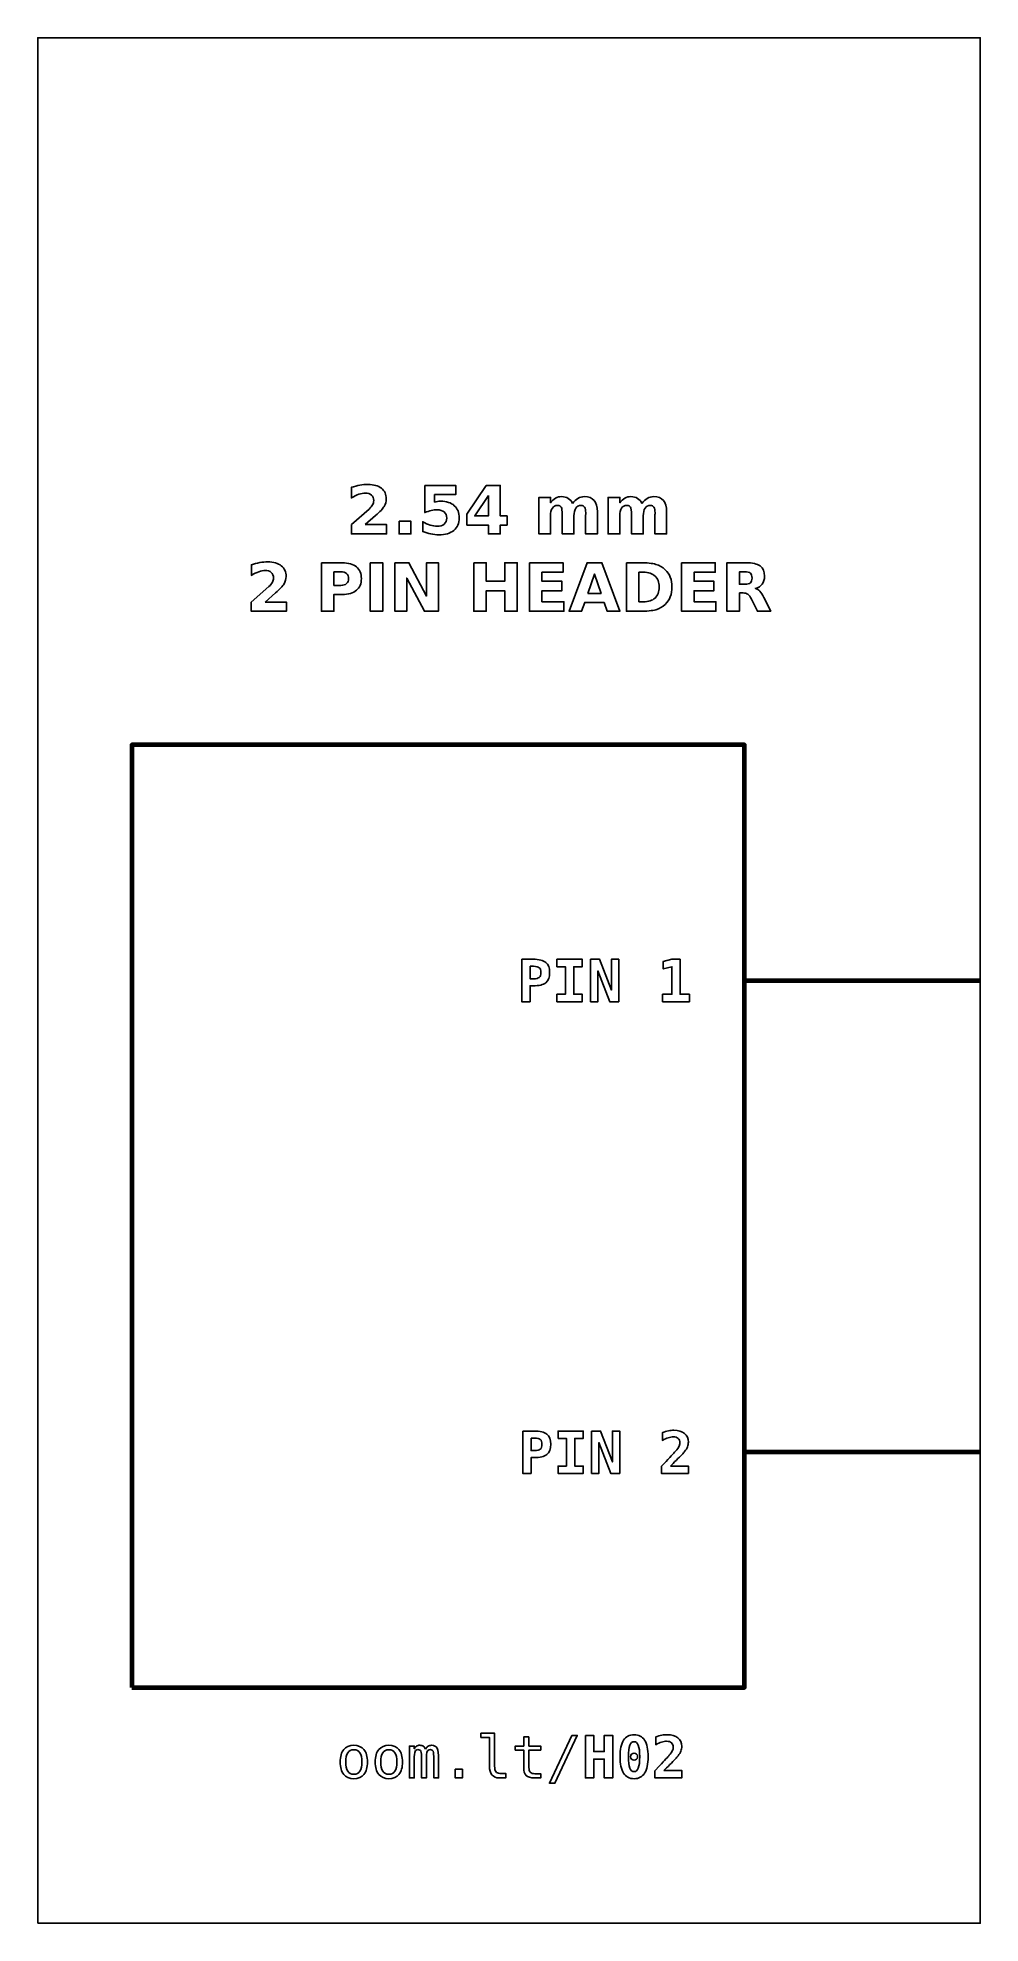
# Model space of a CAD drawing. Header units: centimetres. Extents: x -11.5 to -9.5, y -15.85 to -11.85.
import ezdxf

# ---------------------------------------------------------------- set-up
doc = ezdxf.new("R2010")
doc.units = ezdxf.units.CM
doc.header["$MEASUREMENT"] = 0
doc.layers.add('Layer 1', color=7, linetype='Continuous')

msp = doc.modelspace()

# ---------------------------------------------------------------- linework, layer by layer
at = {"layer": 'Layer 1', "color": 7}
msp.add_lwpolyline([(-11.5, -15.85), (-9.5, -15.85), (-9.5, -11.85), (-11.5, -11.85), (-11.5, -15.85)], close=True, dxfattribs=at)
at = {"layer": 'Layer 1', "color": 7, "lineweight": 100}
msp.add_lwpolyline([(-11.3, -15.35), (-10, -15.35), (-10, -13.35), (-11.3, -13.35), (-11.3, -15.35)], close=True, dxfattribs=at)
at = {"layer": 'Layer 1', "color": 250}
for points, knots in [([(-10.80502, -12.88297), (-10.80502, -12.88297), (-10.75974, -12.88297), (-10.75974, -12.88297), (-10.75974, -12.88297), (-10.75974, -12.88297), (-10.75974, -12.90247), (-10.75974, -12.90247), (-10.75974, -12.90247), (-10.75974, -12.90247), (-10.83451, -12.90247), (-10.83451, -12.90247), (-10.83451, -12.90247), (-10.83451, -12.90247), (-10.83451, -12.88297), (-10.83451, -12.88297), (-10.83451, -12.88297), (-10.83451, -12.88297), (-10.79695, -12.84984), (-10.79695, -12.84984), (-10.79695, -12.84984), (-10.79359, -12.8468), (-10.79112, -12.84384), (-10.78952, -12.84095), (-10.78952, -12.84095), (-10.7879, -12.83805), (-10.7871, -12.83504), (-10.7871, -12.83191), (-10.7871, -12.83191), (-10.7871, -12.82709), (-10.78872, -12.82321), (-10.79196, -12.82027), (-10.79196, -12.82027), (-10.79519, -12.81733), (-10.79949, -12.81588), (-10.80488, -12.81588), (-10.80488, -12.81588), (-10.80901, -12.81588), (-10.81353, -12.81677), (-10.81845, -12.81853), (-10.81845, -12.81853), (-10.82336, -12.8203), (-10.82863, -12.82293), (-10.83423, -12.82641), (-10.83423, -12.82641), (-10.83423, -12.82641), (-10.83423, -12.80381), (-10.83423, -12.80381), (-10.83423, -12.80381), (-10.82825, -12.80184), (-10.82235, -12.80033), (-10.81652, -12.7993), (-10.81652, -12.7993), (-10.81068, -12.79826), (-10.80497, -12.79774), (-10.79935, -12.79774), (-10.79935, -12.79774), (-10.78705, -12.79774), (-10.77748, -12.80045), (-10.77066, -12.80588), (-10.77066, -12.80588), (-10.76384, -12.81129), (-10.76043, -12.81884), (-10.76043, -12.82855), (-10.76043, -12.82855), (-10.76043, -12.83415), (-10.76188, -12.83937), (-10.76478, -12.84422), (-10.76478, -12.84422), (-10.76767, -12.84906), (-10.77376, -12.85555), (-10.78303, -12.86369), (-10.78303, -12.86369), (-10.78303, -12.86369), (-10.80502, -12.88297), (-10.80502, -12.88297)], [0, 0, 0, 0, 0.0526316, 0.0526316, 0.0526316, 0.0526316, 0.1052632, 0.1052632, 0.1052632, 0.1052632, 0.1578947, 0.1578947, 0.1578947, 0.1578947, 0.2105263, 0.2105263, 0.2105263, 0.2105263, 0.2631579, 0.2631579, 0.2631579, 0.2631579, 0.3157895, 0.3157895, 0.3157895, 0.3157895, 0.3684211, 0.3684211, 0.3684211, 0.3684211, 0.4210526, 0.4210526, 0.4210526, 0.4210526, 0.4736842, 0.4736842, 0.4736842, 0.4736842, 0.5263158, 0.5263158, 0.5263158, 0.5263158, 0.5789474, 0.5789474, 0.5789474, 0.5789474, 0.6315789, 0.6315789, 0.6315789, 0.6315789, 0.6842105, 0.6842105, 0.6842105, 0.6842105, 0.7368421, 0.7368421, 0.7368421, 0.7368421, 0.7894737, 0.7894737, 0.7894737, 0.7894737, 0.8421053, 0.8421053, 0.8421053, 0.8421053, 0.8947368, 0.8947368, 0.8947368, 0.8947368, 0.9473684, 0.9473684, 0.9473684, 0.9473684, 1, 1, 1, 1]), ([(-10.67893, -12.7996), (-10.67893, -12.7996), (-10.61299, -12.7996), (-10.61299, -12.7996), (-10.61299, -12.7996), (-10.61299, -12.7996), (-10.61299, -12.8191), (-10.61299, -12.8191), (-10.61299, -12.8191), (-10.61299, -12.8191), (-10.65779, -12.8191), (-10.65779, -12.8191), (-10.65779, -12.8191), (-10.65779, -12.8191), (-10.65779, -12.83502), (-10.65779, -12.83502), (-10.65779, -12.83502), (-10.65577, -12.83448), (-10.65374, -12.83406), (-10.6517, -12.83375), (-10.6517, -12.83375), (-10.64965, -12.83344), (-10.64751, -12.8333), (-10.64532, -12.8333), (-10.64532, -12.8333), (-10.63277, -12.8333), (-10.62301, -12.83643), (-10.61602, -12.84271), (-10.61602, -12.84271), (-10.60904, -12.84897), (-10.60556, -12.85771), (-10.60556, -12.86891), (-10.60556, -12.86891), (-10.60556, -12.88003), (-10.60937, -12.88874), (-10.61696, -12.89504), (-10.61696, -12.89504), (-10.62456, -12.90132), (-10.63512, -12.90447), (-10.64862, -12.90447), (-10.64862, -12.90447), (-10.65445, -12.90447), (-10.66024, -12.9039), (-10.66595, -12.90278), (-10.66595, -12.90278), (-10.67167, -12.90165), (-10.67736, -12.89995), (-10.683, -12.89765), (-10.683, -12.89765), (-10.683, -12.89765), (-10.683, -12.87676), (-10.683, -12.87676), (-10.683, -12.87676), (-10.6774, -12.87999), (-10.67209, -12.88239), (-10.66706, -12.88398), (-10.66706, -12.88398), (-10.66202, -12.88561), (-10.65727, -12.88641), (-10.65283, -12.88641), (-10.65283, -12.88641), (-10.64638, -12.88641), (-10.64133, -12.88483), (-10.63763, -12.88168), (-10.63763, -12.88168), (-10.63394, -12.87855), (-10.63208, -12.8743), (-10.63208, -12.86891), (-10.63208, -12.86891), (-10.63208, -12.8635), (-10.63394, -12.85924), (-10.63763, -12.85612), (-10.63763, -12.85612), (-10.64133, -12.85299), (-10.64638, -12.85144), (-10.65283, -12.85144), (-10.65283, -12.85144), (-10.65664, -12.85144), (-10.66071, -12.85193), (-10.66501, -12.85292), (-10.66501, -12.85292), (-10.66934, -12.8539), (-10.67397, -12.85543), (-10.67893, -12.8575), (-10.67893, -12.8575), (-10.67893, -12.8575), (-10.67893, -12.7996), (-10.67893, -12.7996)], [0, 0, 0, 0, 0.0454545, 0.0454545, 0.0454545, 0.0454545, 0.0909091, 0.0909091, 0.0909091, 0.0909091, 0.1363636, 0.1363636, 0.1363636, 0.1363636, 0.1818182, 0.1818182, 0.1818182, 0.1818182, 0.2272727, 0.2272727, 0.2272727, 0.2272727, 0.2727273, 0.2727273, 0.2727273, 0.2727273, 0.3181818, 0.3181818, 0.3181818, 0.3181818, 0.3636364, 0.3636364, 0.3636364, 0.3636364, 0.4090909, 0.4090909, 0.4090909, 0.4090909, 0.4545455, 0.4545455, 0.4545455, 0.4545455, 0.5, 0.5, 0.5, 0.5, 0.5454545, 0.5454545, 0.5454545, 0.5454545, 0.5909091, 0.5909091, 0.5909091, 0.5909091, 0.6363636, 0.6363636, 0.6363636, 0.6363636, 0.6818182, 0.6818182, 0.6818182, 0.6818182, 0.7272727, 0.7272727, 0.7272727, 0.7272727, 0.7727273, 0.7727273, 0.7727273, 0.7727273, 0.8181818, 0.8181818, 0.8181818, 0.8181818, 0.8636364, 0.8636364, 0.8636364, 0.8636364, 0.9090909, 0.9090909, 0.9090909, 0.9090909, 0.9545455, 0.9545455, 0.9545455, 0.9545455, 1, 1, 1, 1]), ([(-10.54815, -12.7996), (-10.54815, -12.7996), (-10.51865, -12.7996), (-10.51865, -12.7996), (-10.51865, -12.7996), (-10.51865, -12.7996), (-10.51865, -12.86451), (-10.51865, -12.86451), (-10.51865, -12.86451), (-10.51865, -12.86451), (-10.50398, -12.86451), (-10.50398, -12.86451), (-10.50398, -12.86451), (-10.50398, -12.86451), (-10.50398, -12.88373), (-10.50398, -12.88373), (-10.50398, -12.88373), (-10.50398, -12.88373), (-10.51865, -12.88373), (-10.51865, -12.88373), (-10.51865, -12.88373), (-10.51865, -12.88373), (-10.51865, -12.90247), (-10.51865, -12.90247), (-10.51865, -12.90247), (-10.51865, -12.90247), (-10.54372, -12.90247), (-10.54372, -12.90247), (-10.54372, -12.90247), (-10.54372, -12.90247), (-10.54372, -12.88373), (-10.54372, -12.88373), (-10.54372, -12.88373), (-10.54372, -12.88373), (-10.58935, -12.88373), (-10.58935, -12.88373), (-10.58935, -12.88373), (-10.58935, -12.88373), (-10.58935, -12.86098), (-10.58935, -12.86098), (-10.58935, -12.86098), (-10.58935, -12.86098), (-10.54815, -12.7996), (-10.54815, -12.7996)], [0, 0, 0, 0, 0.0909091, 0.0909091, 0.0909091, 0.0909091, 0.1818182, 0.1818182, 0.1818182, 0.1818182, 0.2727273, 0.2727273, 0.2727273, 0.2727273, 0.3636364, 0.3636364, 0.3636364, 0.3636364, 0.4545455, 0.4545455, 0.4545455, 0.4545455, 0.5454545, 0.5454545, 0.5454545, 0.5454545, 0.6363636, 0.6363636, 0.6363636, 0.6363636, 0.7272727, 0.7272727, 0.7272727, 0.7272727, 0.8181818, 0.8181818, 0.8181818, 0.8181818, 0.9090909, 0.9090909, 0.9090909, 0.9090909, 1, 1, 1, 1]), ([(-10.54372, -12.82145), (-10.54372, -12.82145), (-10.57282, -12.86451), (-10.57282, -12.86451), (-10.57282, -12.86451), (-10.57282, -12.86451), (-10.54372, -12.86451), (-10.54372, -12.86451), (-10.54372, -12.86451), (-10.54372, -12.86451), (-10.54372, -12.82145), (-10.54372, -12.82145)], [0, 0, 0, 0, 0.3333333, 0.3333333, 0.3333333, 0.3333333, 0.6666667, 0.6666667, 0.6666667, 0.6666667, 1, 1, 1, 1]), ([(-10.36501, -12.83812), (-10.36188, -12.83335), (-10.35819, -12.8297), (-10.35388, -12.82721), (-10.35388, -12.82721), (-10.34958, -12.82469), (-10.34488, -12.82345), (-10.33973, -12.82345), (-10.33973, -12.82345), (-10.33086, -12.82345), (-10.32411, -12.82618), (-10.31948, -12.83166), (-10.31948, -12.83166), (-10.31484, -12.83711), (-10.31251, -12.84506), (-10.31251, -12.85548), (-10.31251, -12.85548), (-10.31251, -12.85548), (-10.31251, -12.90247), (-10.31251, -12.90247), (-10.31251, -12.90247), (-10.31251, -12.90247), (-10.33733, -12.90247), (-10.33733, -12.90247), (-10.33733, -12.90247), (-10.33733, -12.90247), (-10.33733, -12.86223), (-10.33733, -12.86223), (-10.33733, -12.86223), (-10.33728, -12.86164), (-10.33726, -12.86103), (-10.33723, -12.86037), (-10.33723, -12.86037), (-10.33721, -12.85974), (-10.33719, -12.85882), (-10.33719, -12.85762), (-10.33719, -12.85762), (-10.33719, -12.85216), (-10.33798, -12.84819), (-10.33961, -12.84574), (-10.33961, -12.84574), (-10.34121, -12.84327), (-10.34379, -12.84205), (-10.34737, -12.84205), (-10.34737, -12.84205), (-10.35207, -12.84205), (-10.35567, -12.84398), (-10.35823, -12.84784), (-10.35823, -12.84784), (-10.36077, -12.85169), (-10.36209, -12.85727), (-10.36219, -12.86458), (-10.36219, -12.86458), (-10.36219, -12.86458), (-10.36219, -12.90247), (-10.36219, -12.90247), (-10.36219, -12.90247), (-10.36219, -12.90247), (-10.387, -12.90247), (-10.387, -12.90247), (-10.387, -12.90247), (-10.387, -12.90247), (-10.387, -12.86223), (-10.387, -12.86223), (-10.387, -12.86223), (-10.387, -12.85369), (-10.38773, -12.84819), (-10.38921, -12.84574), (-10.38921, -12.84574), (-10.39067, -12.84327), (-10.39328, -12.84205), (-10.39704, -12.84205), (-10.39704, -12.84205), (-10.40179, -12.84205), (-10.40544, -12.844), (-10.408, -12.84788), (-10.408, -12.84788), (-10.41056, -12.85176), (-10.41186, -12.85729), (-10.41186, -12.86451), (-10.41186, -12.86451), (-10.41186, -12.86451), (-10.41186, -12.90247), (-10.41186, -12.90247), (-10.41186, -12.90247), (-10.41186, -12.90247), (-10.43667, -12.90247), (-10.43667, -12.90247), (-10.43667, -12.90247), (-10.43667, -12.90247), (-10.43667, -12.82531), (-10.43667, -12.82531), (-10.43667, -12.82531), (-10.43667, -12.82531), (-10.41186, -12.82531), (-10.41186, -12.82531), (-10.41186, -12.82531), (-10.41186, -12.82531), (-10.41186, -12.83662), (-10.41186, -12.83662), (-10.41186, -12.83662), (-10.40882, -12.83224), (-10.40534, -12.82898), (-10.40141, -12.82676), (-10.40141, -12.82676), (-10.39749, -12.82455), (-10.39316, -12.82345), (-10.38843, -12.82345), (-10.38843, -12.82345), (-10.38312, -12.82345), (-10.37839, -12.82474), (-10.37432, -12.82731), (-10.37432, -12.82731), (-10.37023, -12.82989), (-10.36712, -12.83349), (-10.36501, -12.83812)], [0, 0, 0, 0, 0.0344828, 0.0344828, 0.0344828, 0.0344828, 0.0689655, 0.0689655, 0.0689655, 0.0689655, 0.1034483, 0.1034483, 0.1034483, 0.1034483, 0.137931, 0.137931, 0.137931, 0.137931, 0.1724138, 0.1724138, 0.1724138, 0.1724138, 0.2068966, 0.2068966, 0.2068966, 0.2068966, 0.2413793, 0.2413793, 0.2413793, 0.2413793, 0.2758621, 0.2758621, 0.2758621, 0.2758621, 0.3103448, 0.3103448, 0.3103448, 0.3103448, 0.3448276, 0.3448276, 0.3448276, 0.3448276, 0.3793103, 0.3793103, 0.3793103, 0.3793103, 0.4137931, 0.4137931, 0.4137931, 0.4137931, 0.4482759, 0.4482759, 0.4482759, 0.4482759, 0.4827586, 0.4827586, 0.4827586, 0.4827586, 0.5172414, 0.5172414, 0.5172414, 0.5172414, 0.5517241, 0.5517241, 0.5517241, 0.5517241, 0.5862069, 0.5862069, 0.5862069, 0.5862069, 0.6206897, 0.6206897, 0.6206897, 0.6206897, 0.6551724, 0.6551724, 0.6551724, 0.6551724, 0.6896552, 0.6896552, 0.6896552, 0.6896552, 0.7241379, 0.7241379, 0.7241379, 0.7241379, 0.7586207, 0.7586207, 0.7586207, 0.7586207, 0.7931034, 0.7931034, 0.7931034, 0.7931034, 0.8275862, 0.8275862, 0.8275862, 0.8275862, 0.862069, 0.862069, 0.862069, 0.862069, 0.8965517, 0.8965517, 0.8965517, 0.8965517, 0.9310345, 0.9310345, 0.9310345, 0.9310345, 0.9655172, 0.9655172, 0.9655172, 0.9655172, 1, 1, 1, 1]), ([(-10.21797, -12.83812), (-10.21484, -12.83335), (-10.21115, -12.8297), (-10.20684, -12.82721), (-10.20684, -12.82721), (-10.20254, -12.82469), (-10.19784, -12.82345), (-10.19269, -12.82345), (-10.19269, -12.82345), (-10.18382, -12.82345), (-10.17707, -12.82618), (-10.17244, -12.83166), (-10.17244, -12.83166), (-10.1678, -12.83711), (-10.16547, -12.84506), (-10.16547, -12.85548), (-10.16547, -12.85548), (-10.16547, -12.85548), (-10.16547, -12.90247), (-10.16547, -12.90247), (-10.16547, -12.90247), (-10.16547, -12.90247), (-10.19029, -12.90247), (-10.19029, -12.90247), (-10.19029, -12.90247), (-10.19029, -12.90247), (-10.19029, -12.86223), (-10.19029, -12.86223), (-10.19029, -12.86223), (-10.19024, -12.86164), (-10.19022, -12.86103), (-10.19019, -12.86037), (-10.19019, -12.86037), (-10.19017, -12.85974), (-10.19015, -12.85882), (-10.19015, -12.85762), (-10.19015, -12.85762), (-10.19015, -12.85216), (-10.19094, -12.84819), (-10.19257, -12.84574), (-10.19257, -12.84574), (-10.19417, -12.84327), (-10.19675, -12.84205), (-10.20033, -12.84205), (-10.20033, -12.84205), (-10.20503, -12.84205), (-10.20863, -12.84398), (-10.21119, -12.84784), (-10.21119, -12.84784), (-10.21373, -12.85169), (-10.21505, -12.85727), (-10.21515, -12.86458), (-10.21515, -12.86458), (-10.21515, -12.86458), (-10.21515, -12.90247), (-10.21515, -12.90247), (-10.21515, -12.90247), (-10.21515, -12.90247), (-10.23996, -12.90247), (-10.23996, -12.90247), (-10.23996, -12.90247), (-10.23996, -12.90247), (-10.23996, -12.86223), (-10.23996, -12.86223), (-10.23996, -12.86223), (-10.23996, -12.85369), (-10.24069, -12.84819), (-10.24217, -12.84574), (-10.24217, -12.84574), (-10.24363, -12.84327), (-10.24624, -12.84205), (-10.25, -12.84205), (-10.25, -12.84205), (-10.25475, -12.84205), (-10.2584, -12.844), (-10.26096, -12.84788), (-10.26096, -12.84788), (-10.26352, -12.85176), (-10.26482, -12.85729), (-10.26482, -12.86451), (-10.26482, -12.86451), (-10.26482, -12.86451), (-10.26482, -12.90247), (-10.26482, -12.90247), (-10.26482, -12.90247), (-10.26482, -12.90247), (-10.28963, -12.90247), (-10.28963, -12.90247), (-10.28963, -12.90247), (-10.28963, -12.90247), (-10.28963, -12.82531), (-10.28963, -12.82531), (-10.28963, -12.82531), (-10.28963, -12.82531), (-10.26482, -12.82531), (-10.26482, -12.82531), (-10.26482, -12.82531), (-10.26482, -12.82531), (-10.26482, -12.83662), (-10.26482, -12.83662), (-10.26482, -12.83662), (-10.26178, -12.83224), (-10.2583, -12.82898), (-10.25437, -12.82676), (-10.25437, -12.82676), (-10.25045, -12.82455), (-10.24612, -12.82345), (-10.24139, -12.82345), (-10.24139, -12.82345), (-10.23608, -12.82345), (-10.23135, -12.82474), (-10.22728, -12.82731), (-10.22728, -12.82731), (-10.22319, -12.82989), (-10.22008, -12.83349), (-10.21797, -12.83812)], [0, 0, 0, 0, 0.0344828, 0.0344828, 0.0344828, 0.0344828, 0.0689655, 0.0689655, 0.0689655, 0.0689655, 0.1034483, 0.1034483, 0.1034483, 0.1034483, 0.137931, 0.137931, 0.137931, 0.137931, 0.1724138, 0.1724138, 0.1724138, 0.1724138, 0.2068966, 0.2068966, 0.2068966, 0.2068966, 0.2413793, 0.2413793, 0.2413793, 0.2413793, 0.2758621, 0.2758621, 0.2758621, 0.2758621, 0.3103448, 0.3103448, 0.3103448, 0.3103448, 0.3448276, 0.3448276, 0.3448276, 0.3448276, 0.3793103, 0.3793103, 0.3793103, 0.3793103, 0.4137931, 0.4137931, 0.4137931, 0.4137931, 0.4482759, 0.4482759, 0.4482759, 0.4482759, 0.4827586, 0.4827586, 0.4827586, 0.4827586, 0.5172414, 0.5172414, 0.5172414, 0.5172414, 0.5517241, 0.5517241, 0.5517241, 0.5517241, 0.5862069, 0.5862069, 0.5862069, 0.5862069, 0.6206897, 0.6206897, 0.6206897, 0.6206897, 0.6551724, 0.6551724, 0.6551724, 0.6551724, 0.6896552, 0.6896552, 0.6896552, 0.6896552, 0.7241379, 0.7241379, 0.7241379, 0.7241379, 0.7586207, 0.7586207, 0.7586207, 0.7586207, 0.7931034, 0.7931034, 0.7931034, 0.7931034, 0.8275862, 0.8275862, 0.8275862, 0.8275862, 0.862069, 0.862069, 0.862069, 0.862069, 0.8965517, 0.8965517, 0.8965517, 0.8965517, 0.9310345, 0.9310345, 0.9310345, 0.9310345, 0.9655172, 0.9655172, 0.9655172, 0.9655172, 1, 1, 1, 1]), ([(-10.7331, -12.8758), (-10.7331, -12.8758), (-10.70828, -12.8758), (-10.70828, -12.8758), (-10.70828, -12.8758), (-10.70828, -12.8758), (-10.70828, -12.90247), (-10.70828, -12.90247), (-10.70828, -12.90247), (-10.70828, -12.90247), (-10.7331, -12.90247), (-10.7331, -12.90247), (-10.7331, -12.90247), (-10.7331, -12.90247), (-10.7331, -12.8758), (-10.7331, -12.8758)], [0, 0, 0, 0, 0.25, 0.25, 0.25, 0.25, 0.5, 0.5, 0.5, 0.5, 0.75, 0.75, 0.75, 0.75, 1, 1, 1, 1]), ([(-11.01749, -13.04722), (-11.01749, -13.04722), (-10.97221, -13.04722), (-10.97221, -13.04722), (-10.97221, -13.04722), (-10.97221, -13.04722), (-10.97221, -13.06672), (-10.97221, -13.06672), (-10.97221, -13.06672), (-10.97221, -13.06672), (-11.04698, -13.06672), (-11.04698, -13.06672), (-11.04698, -13.06672), (-11.04698, -13.06672), (-11.04698, -13.04722), (-11.04698, -13.04722), (-11.04698, -13.04722), (-11.04698, -13.04722), (-11.00942, -13.01409), (-11.00942, -13.01409), (-11.00942, -13.01409), (-11.00606, -13.01105), (-11.00359, -13.00809), (-11.00199, -13.0052), (-11.00199, -13.0052), (-11.00037, -13.0023), (-10.99957, -12.99929), (-10.99957, -12.99616), (-10.99957, -12.99616), (-10.99957, -12.99134), (-11.00119, -12.98746), (-11.00443, -12.98452), (-11.00443, -12.98452), (-11.00766, -12.98158), (-11.01196, -12.98013), (-11.01735, -12.98013), (-11.01735, -12.98013), (-11.02148, -12.98013), (-11.026, -12.98102), (-11.03092, -12.98278), (-11.03092, -12.98278), (-11.03583, -12.98455), (-11.0411, -12.98718), (-11.0467, -12.99066), (-11.0467, -12.99066), (-11.0467, -12.99066), (-11.0467, -12.96806), (-11.0467, -12.96806), (-11.0467, -12.96806), (-11.04072, -12.96609), (-11.03482, -12.96458), (-11.02899, -12.96355), (-11.02899, -12.96355), (-11.02315, -12.96251), (-11.01744, -12.96199), (-11.01182, -12.96199), (-11.01182, -12.96199), (-10.99952, -12.96199), (-10.98995, -12.9647), (-10.98313, -12.97013), (-10.98313, -12.97013), (-10.97631, -12.97554), (-10.9729, -12.98309), (-10.9729, -12.9928), (-10.9729, -12.9928), (-10.9729, -12.9984), (-10.97435, -13.00362), (-10.97725, -13.00847), (-10.97725, -13.00847), (-10.98014, -13.01331), (-10.98623, -13.0198), (-10.9955, -13.02794), (-10.9955, -13.02794), (-10.9955, -13.02794), (-11.01749, -13.04722), (-11.01749, -13.04722)], [0, 0, 0, 0, 0.0526316, 0.0526316, 0.0526316, 0.0526316, 0.1052632, 0.1052632, 0.1052632, 0.1052632, 0.1578947, 0.1578947, 0.1578947, 0.1578947, 0.2105263, 0.2105263, 0.2105263, 0.2105263, 0.2631579, 0.2631579, 0.2631579, 0.2631579, 0.3157895, 0.3157895, 0.3157895, 0.3157895, 0.3684211, 0.3684211, 0.3684211, 0.3684211, 0.4210526, 0.4210526, 0.4210526, 0.4210526, 0.4736842, 0.4736842, 0.4736842, 0.4736842, 0.5263158, 0.5263158, 0.5263158, 0.5263158, 0.5789474, 0.5789474, 0.5789474, 0.5789474, 0.6315789, 0.6315789, 0.6315789, 0.6315789, 0.6842105, 0.6842105, 0.6842105, 0.6842105, 0.7368421, 0.7368421, 0.7368421, 0.7368421, 0.7894737, 0.7894737, 0.7894737, 0.7894737, 0.8421053, 0.8421053, 0.8421053, 0.8421053, 0.8947368, 0.8947368, 0.8947368, 0.8947368, 0.9473684, 0.9473684, 0.9473684, 0.9473684, 1, 1, 1, 1]), ([(-10.89787, -12.96385), (-10.89787, -12.96385), (-10.85385, -12.96385), (-10.85385, -12.96385), (-10.85385, -12.96385), (-10.84075, -12.96385), (-10.8307, -12.96677), (-10.82369, -12.97258), (-10.82369, -12.97258), (-10.81669, -12.97839), (-10.81318, -12.98666), (-10.81318, -12.99741), (-10.81318, -12.99741), (-10.81318, -13.00818), (-10.81669, -13.01648), (-10.82369, -13.02229), (-10.82369, -13.02229), (-10.8307, -13.0281), (-10.84075, -13.03102), (-10.85385, -13.03102), (-10.85385, -13.03102), (-10.85385, -13.03102), (-10.87134, -13.03102), (-10.87134, -13.03102), (-10.87134, -13.03102), (-10.87134, -13.03102), (-10.87134, -13.06672), (-10.87134, -13.06672), (-10.87134, -13.06672), (-10.87134, -13.06672), (-10.89787, -13.06672), (-10.89787, -13.06672), (-10.89787, -13.06672), (-10.89787, -13.06672), (-10.89787, -12.96385), (-10.89787, -12.96385)], [0, 0, 0, 0, 0.1111111, 0.1111111, 0.1111111, 0.1111111, 0.2222222, 0.2222222, 0.2222222, 0.2222222, 0.3333333, 0.3333333, 0.3333333, 0.3333333, 0.4444444, 0.4444444, 0.4444444, 0.4444444, 0.5555556, 0.5555556, 0.5555556, 0.5555556, 0.6666667, 0.6666667, 0.6666667, 0.6666667, 0.7777778, 0.7777778, 0.7777778, 0.7777778, 0.8888889, 0.8888889, 0.8888889, 0.8888889, 1, 1, 1, 1]), ([(-10.87134, -12.98307), (-10.87134, -12.98307), (-10.87134, -13.0118), (-10.87134, -13.0118), (-10.87134, -13.0118), (-10.87134, -13.0118), (-10.85667, -13.0118), (-10.85667, -13.0118), (-10.85667, -13.0118), (-10.85152, -13.0118), (-10.84754, -13.01056), (-10.84474, -13.00804), (-10.84474, -13.00804), (-10.84194, -13.00555), (-10.84053, -13.002), (-10.84053, -12.99741), (-10.84053, -12.99741), (-10.84053, -12.9928), (-10.84194, -12.98927), (-10.84474, -12.98678), (-10.84474, -12.98678), (-10.84754, -12.98431), (-10.85152, -12.98307), (-10.85667, -12.98307), (-10.85667, -12.98307), (-10.85667, -12.98307), (-10.87134, -12.98307), (-10.87134, -12.98307)], [0, 0, 0, 0, 0.1428571, 0.1428571, 0.1428571, 0.1428571, 0.2857143, 0.2857143, 0.2857143, 0.2857143, 0.4285714, 0.4285714, 0.4285714, 0.4285714, 0.5714286, 0.5714286, 0.5714286, 0.5714286, 0.7142857, 0.7142857, 0.7142857, 0.7142857, 0.8571429, 0.8571429, 0.8571429, 0.8571429, 1, 1, 1, 1]), ([(-10.79446, -12.96385), (-10.79446, -12.96385), (-10.76793, -12.96385), (-10.76793, -12.96385), (-10.76793, -12.96385), (-10.76793, -12.96385), (-10.76793, -13.06672), (-10.76793, -13.06672), (-10.76793, -13.06672), (-10.76793, -13.06672), (-10.79446, -13.06672), (-10.79446, -13.06672), (-10.79446, -13.06672), (-10.79446, -13.06672), (-10.79446, -12.96385), (-10.79446, -12.96385)], [0, 0, 0, 0, 0.25, 0.25, 0.25, 0.25, 0.5, 0.5, 0.5, 0.5, 0.75, 0.75, 0.75, 0.75, 1, 1, 1, 1]), ([(-10.74197, -12.96385), (-10.74197, -12.96385), (-10.71234, -12.96385), (-10.71234, -12.96385), (-10.71234, -12.96385), (-10.71234, -12.96385), (-10.67492, -13.03441), (-10.67492, -13.03441), (-10.67492, -13.03441), (-10.67492, -13.03441), (-10.67492, -12.96385), (-10.67492, -12.96385), (-10.67492, -12.96385), (-10.67492, -12.96385), (-10.64978, -12.96385), (-10.64978, -12.96385), (-10.64978, -12.96385), (-10.64978, -12.96385), (-10.64978, -13.06672), (-10.64978, -13.06672), (-10.64978, -13.06672), (-10.64978, -13.06672), (-10.67941, -13.06672), (-10.67941, -13.06672), (-10.67941, -13.06672), (-10.67941, -13.06672), (-10.71683, -12.99616), (-10.71683, -12.99616), (-10.71683, -12.99616), (-10.71683, -12.99616), (-10.71683, -13.06672), (-10.71683, -13.06672), (-10.71683, -13.06672), (-10.71683, -13.06672), (-10.74197, -13.06672), (-10.74197, -13.06672), (-10.74197, -13.06672), (-10.74197, -13.06672), (-10.74197, -12.96385), (-10.74197, -12.96385)], [0, 0, 0, 0, 0.1, 0.1, 0.1, 0.1, 0.2, 0.2, 0.2, 0.2, 0.3, 0.3, 0.3, 0.3, 0.4, 0.4, 0.4, 0.4, 0.5, 0.5, 0.5, 0.5, 0.6, 0.6, 0.6, 0.6, 0.7, 0.7, 0.7, 0.7, 0.8, 0.8, 0.8, 0.8, 0.9, 0.9, 0.9, 0.9, 1, 1, 1, 1]), ([(-10.57475, -12.96385), (-10.57475, -12.96385), (-10.54822, -12.96385), (-10.54822, -12.96385), (-10.54822, -12.96385), (-10.54822, -12.96385), (-10.54822, -13.00306), (-10.54822, -13.00306), (-10.54822, -13.00306), (-10.54822, -13.00306), (-10.50909, -13.00306), (-10.50909, -13.00306), (-10.50909, -13.00306), (-10.50909, -13.00306), (-10.50909, -12.96385), (-10.50909, -12.96385), (-10.50909, -12.96385), (-10.50909, -12.96385), (-10.48256, -12.96385), (-10.48256, -12.96385), (-10.48256, -12.96385), (-10.48256, -12.96385), (-10.48256, -13.06672), (-10.48256, -13.06672), (-10.48256, -13.06672), (-10.48256, -13.06672), (-10.50909, -13.06672), (-10.50909, -13.06672), (-10.50909, -13.06672), (-10.50909, -13.06672), (-10.50909, -13.02312), (-10.50909, -13.02312), (-10.50909, -13.02312), (-10.50909, -13.02312), (-10.54822, -13.02312), (-10.54822, -13.02312), (-10.54822, -13.02312), (-10.54822, -13.02312), (-10.54822, -13.06672), (-10.54822, -13.06672), (-10.54822, -13.06672), (-10.54822, -13.06672), (-10.57475, -13.06672), (-10.57475, -13.06672), (-10.57475, -13.06672), (-10.57475, -13.06672), (-10.57475, -12.96385), (-10.57475, -12.96385)], [0, 0, 0, 0, 0.0833333, 0.0833333, 0.0833333, 0.0833333, 0.1666667, 0.1666667, 0.1666667, 0.1666667, 0.25, 0.25, 0.25, 0.25, 0.3333333, 0.3333333, 0.3333333, 0.3333333, 0.4166667, 0.4166667, 0.4166667, 0.4166667, 0.5, 0.5, 0.5, 0.5, 0.5833333, 0.5833333, 0.5833333, 0.5833333, 0.6666667, 0.6666667, 0.6666667, 0.6666667, 0.75, 0.75, 0.75, 0.75, 0.8333333, 0.8333333, 0.8333333, 0.8333333, 0.9166667, 0.9166667, 0.9166667, 0.9166667, 1, 1, 1, 1]), ([(-10.45666, -12.96385), (-10.45666, -12.96385), (-10.38507, -12.96385), (-10.38507, -12.96385), (-10.38507, -12.96385), (-10.38507, -12.96385), (-10.38507, -12.98391), (-10.38507, -12.98391), (-10.38507, -12.98391), (-10.38507, -12.98391), (-10.43013, -12.98391), (-10.43013, -12.98391), (-10.43013, -12.98391), (-10.43013, -12.98391), (-10.43013, -13.00306), (-10.43013, -13.00306), (-10.43013, -13.00306), (-10.43013, -13.00306), (-10.38778, -13.00306), (-10.38778, -13.00306), (-10.38778, -13.00306), (-10.38778, -13.00306), (-10.38778, -13.02312), (-10.38778, -13.02312), (-10.38778, -13.02312), (-10.38778, -13.02312), (-10.43013, -13.02312), (-10.43013, -13.02312), (-10.43013, -13.02312), (-10.43013, -13.02312), (-10.43013, -13.04666), (-10.43013, -13.04666), (-10.43013, -13.04666), (-10.43013, -13.04666), (-10.38357, -13.04666), (-10.38357, -13.04666), (-10.38357, -13.04666), (-10.38357, -13.04666), (-10.38357, -13.06672), (-10.38357, -13.06672), (-10.38357, -13.06672), (-10.38357, -13.06672), (-10.45666, -13.06672), (-10.45666, -13.06672), (-10.45666, -13.06672), (-10.45666, -13.06672), (-10.45666, -12.96385), (-10.45666, -12.96385)], [0, 0, 0, 0, 0.0833333, 0.0833333, 0.0833333, 0.0833333, 0.1666667, 0.1666667, 0.1666667, 0.1666667, 0.25, 0.25, 0.25, 0.25, 0.3333333, 0.3333333, 0.3333333, 0.3333333, 0.4166667, 0.4166667, 0.4166667, 0.4166667, 0.5, 0.5, 0.5, 0.5, 0.5833333, 0.5833333, 0.5833333, 0.5833333, 0.6666667, 0.6666667, 0.6666667, 0.6666667, 0.75, 0.75, 0.75, 0.75, 0.8333333, 0.8333333, 0.8333333, 0.8333333, 0.9166667, 0.9166667, 0.9166667, 0.9166667, 1, 1, 1, 1]), ([(-10.29784, -13.048), (-10.29784, -13.048), (-10.33933, -13.048), (-10.33933, -13.048), (-10.33933, -13.048), (-10.33933, -13.048), (-10.34587, -13.06672), (-10.34587, -13.06672), (-10.34587, -13.06672), (-10.34587, -13.06672), (-10.37254, -13.06672), (-10.37254, -13.06672), (-10.37254, -13.06672), (-10.37254, -13.06672), (-10.33444, -12.96385), (-10.33444, -12.96385), (-10.33444, -12.96385), (-10.33444, -12.96385), (-10.30281, -12.96385), (-10.30281, -12.96385), (-10.30281, -12.96385), (-10.30281, -12.96385), (-10.26471, -13.06672), (-10.26471, -13.06672), (-10.26471, -13.06672), (-10.26471, -13.06672), (-10.29138, -13.06672), (-10.29138, -13.06672), (-10.29138, -13.06672), (-10.29138, -13.06672), (-10.29784, -13.048), (-10.29784, -13.048)], [0, 0, 0, 0, 0.125, 0.125, 0.125, 0.125, 0.25, 0.25, 0.25, 0.25, 0.375, 0.375, 0.375, 0.375, 0.5, 0.5, 0.5, 0.5, 0.625, 0.625, 0.625, 0.625, 0.75, 0.75, 0.75, 0.75, 0.875, 0.875, 0.875, 0.875, 1, 1, 1, 1]), ([(-10.33272, -13.0289), (-10.33272, -13.0289), (-10.30452, -13.0289), (-10.30452, -13.0289), (-10.30452, -13.0289), (-10.30452, -13.0289), (-10.31859, -12.98798), (-10.31859, -12.98798), (-10.31859, -12.98798), (-10.31859, -12.98798), (-10.33272, -13.0289), (-10.33272, -13.0289)], [0, 0, 0, 0, 0.3333333, 0.3333333, 0.3333333, 0.3333333, 0.6666667, 0.6666667, 0.6666667, 0.6666667, 1, 1, 1, 1]), ([(-10.25104, -12.96385), (-10.25104, -12.96385), (-10.22305, -12.96385), (-10.22305, -12.96385), (-10.22305, -12.96385), (-10.20744, -12.96385), (-10.19582, -12.96496), (-10.18818, -12.96719), (-10.18818, -12.96719), (-10.18053, -12.96942), (-10.17397, -12.97319), (-10.16849, -12.97853), (-10.16849, -12.97853), (-10.16367, -12.98316), (-10.1601, -12.98852), (-10.15774, -12.99459), (-10.15774, -12.99459), (-10.15542, -13.00063), (-10.15424, -13.0075), (-10.15424, -13.01519), (-10.15424, -13.01519), (-10.15424, -13.02295), (-10.15542, -13.02987), (-10.15774, -13.03596), (-10.15774, -13.03596), (-10.1601, -13.04205), (-10.16367, -13.04741), (-10.16849, -13.05204), (-10.16849, -13.05204), (-10.17402, -13.05738), (-10.18063, -13.06115), (-10.18834, -13.06338), (-10.18834, -13.06338), (-10.19606, -13.06561), (-10.20763, -13.06672), (-10.22305, -13.06672), (-10.22305, -13.06672), (-10.22305, -13.06672), (-10.25104, -13.06672), (-10.25104, -13.06672), (-10.25104, -13.06672), (-10.25104, -13.06672), (-10.25104, -12.96385), (-10.25104, -12.96385)], [0, 0, 0, 0, 0.0909091, 0.0909091, 0.0909091, 0.0909091, 0.1818182, 0.1818182, 0.1818182, 0.1818182, 0.2727273, 0.2727273, 0.2727273, 0.2727273, 0.3636364, 0.3636364, 0.3636364, 0.3636364, 0.4545455, 0.4545455, 0.4545455, 0.4545455, 0.5454545, 0.5454545, 0.5454545, 0.5454545, 0.6363636, 0.6363636, 0.6363636, 0.6363636, 0.7272727, 0.7272727, 0.7272727, 0.7272727, 0.8181818, 0.8181818, 0.8181818, 0.8181818, 0.9090909, 0.9090909, 0.9090909, 0.9090909, 1, 1, 1, 1]), ([(-10.22451, -12.98391), (-10.22451, -12.98391), (-10.22451, -13.04666), (-10.22451, -13.04666), (-10.22451, -13.04666), (-10.22451, -13.04666), (-10.21501, -13.04666), (-10.21501, -13.04666), (-10.21501, -13.04666), (-10.20417, -13.04666), (-10.19589, -13.04398), (-10.19018, -13.03859), (-10.19018, -13.03859), (-10.18446, -13.03323), (-10.18159, -13.02542), (-10.18159, -13.01519), (-10.18159, -13.01519), (-10.18159, -13.00498), (-10.18444, -12.99722), (-10.19013, -12.99191), (-10.19013, -12.99191), (-10.19582, -12.98657), (-10.20412, -12.98391), (-10.21501, -12.98391), (-10.21501, -12.98391), (-10.21501, -12.98391), (-10.22451, -12.98391), (-10.22451, -12.98391)], [0, 0, 0, 0, 0.1428571, 0.1428571, 0.1428571, 0.1428571, 0.2857143, 0.2857143, 0.2857143, 0.2857143, 0.4285714, 0.4285714, 0.4285714, 0.4285714, 0.5714286, 0.5714286, 0.5714286, 0.5714286, 0.7142857, 0.7142857, 0.7142857, 0.7142857, 0.8571429, 0.8571429, 0.8571429, 0.8571429, 1, 1, 1, 1]), ([(-10.13392, -12.96385), (-10.13392, -12.96385), (-10.06233, -12.96385), (-10.06233, -12.96385), (-10.06233, -12.96385), (-10.06233, -12.96385), (-10.06233, -12.98391), (-10.06233, -12.98391), (-10.06233, -12.98391), (-10.06233, -12.98391), (-10.10739, -12.98391), (-10.10739, -12.98391), (-10.10739, -12.98391), (-10.10739, -12.98391), (-10.10739, -13.00306), (-10.10739, -13.00306), (-10.10739, -13.00306), (-10.10739, -13.00306), (-10.06504, -13.00306), (-10.06504, -13.00306), (-10.06504, -13.00306), (-10.06504, -13.00306), (-10.06504, -13.02312), (-10.06504, -13.02312), (-10.06504, -13.02312), (-10.06504, -13.02312), (-10.10739, -13.02312), (-10.10739, -13.02312), (-10.10739, -13.02312), (-10.10739, -13.02312), (-10.10739, -13.04666), (-10.10739, -13.04666), (-10.10739, -13.04666), (-10.10739, -13.04666), (-10.06083, -13.04666), (-10.06083, -13.04666), (-10.06083, -13.04666), (-10.06083, -13.04666), (-10.06083, -13.06672), (-10.06083, -13.06672), (-10.06083, -13.06672), (-10.06083, -13.06672), (-10.13392, -13.06672), (-10.13392, -13.06672), (-10.13392, -13.06672), (-10.13392, -13.06672), (-10.13392, -12.96385), (-10.13392, -12.96385)], [0, 0, 0, 0, 0.0833333, 0.0833333, 0.0833333, 0.0833333, 0.1666667, 0.1666667, 0.1666667, 0.1666667, 0.25, 0.25, 0.25, 0.25, 0.3333333, 0.3333333, 0.3333333, 0.3333333, 0.4166667, 0.4166667, 0.4166667, 0.4166667, 0.5, 0.5, 0.5, 0.5, 0.5833333, 0.5833333, 0.5833333, 0.5833333, 0.6666667, 0.6666667, 0.6666667, 0.6666667, 0.75, 0.75, 0.75, 0.75, 0.8333333, 0.8333333, 0.8333333, 0.8333333, 0.9166667, 0.9166667, 0.9166667, 0.9166667, 1, 1, 1, 1]), ([(-10.01099, -13.0278), (-10.01099, -13.0278), (-10.01099, -13.06672), (-10.01099, -13.06672), (-10.01099, -13.06672), (-10.01099, -13.06672), (-10.03752, -13.06672), (-10.03752, -13.06672), (-10.03752, -13.06672), (-10.03752, -13.06672), (-10.03752, -12.96385), (-10.03752, -12.96385), (-10.03752, -12.96385), (-10.03752, -12.96385), (-9.997, -12.96385), (-9.997, -12.96385), (-9.997, -12.96385), (-9.98345, -12.96385), (-9.9735, -12.96613), (-9.9672, -12.97067), (-9.9672, -12.97067), (-9.96088, -12.97521), (-9.95772, -12.98241), (-9.95772, -12.99224), (-9.95772, -12.99224), (-9.95772, -12.99903), (-9.95937, -13.00463), (-9.96264, -13.00898), (-9.96264, -13.00898), (-9.96593, -13.01336), (-9.97089, -13.01658), (-9.9775, -13.01863), (-9.9775, -13.01863), (-9.97388, -13.01947), (-9.97061, -13.02133), (-9.96774, -13.02425), (-9.96774, -13.02425), (-9.96487, -13.02716), (-9.96198, -13.03158), (-9.95904, -13.03751), (-9.95904, -13.03751), (-9.95904, -13.03751), (-9.94462, -13.06672), (-9.94462, -13.06672), (-9.94462, -13.06672), (-9.94462, -13.06672), (-9.97289, -13.06672), (-9.97289, -13.06672), (-9.97289, -13.06672), (-9.97289, -13.06672), (-9.98543, -13.04116), (-9.98543, -13.04116), (-9.98543, -13.04116), (-9.98794, -13.03603), (-9.99051, -13.0325), (-9.99312, -13.03062), (-9.99312, -13.03062), (-9.99571, -13.02874), (-9.99916, -13.0278), (-10.00349, -13.0278), (-10.00349, -13.0278), (-10.00349, -13.0278), (-10.01099, -13.0278), (-10.01099, -13.0278)], [0, 0, 0, 0, 0.0625, 0.0625, 0.0625, 0.0625, 0.125, 0.125, 0.125, 0.125, 0.1875, 0.1875, 0.1875, 0.1875, 0.25, 0.25, 0.25, 0.25, 0.3125, 0.3125, 0.3125, 0.3125, 0.375, 0.375, 0.375, 0.375, 0.4375, 0.4375, 0.4375, 0.4375, 0.5, 0.5, 0.5, 0.5, 0.5625, 0.5625, 0.5625, 0.5625, 0.625, 0.625, 0.625, 0.625, 0.6875, 0.6875, 0.6875, 0.6875, 0.75, 0.75, 0.75, 0.75, 0.8125, 0.8125, 0.8125, 0.8125, 0.875, 0.875, 0.875, 0.875, 0.9375, 0.9375, 0.9375, 0.9375, 1, 1, 1, 1]), ([(-9.99982, -13.00948), (-9.99427, -13.00948), (-9.99027, -13.00844), (-9.98787, -13.00637), (-9.98787, -13.00637), (-9.98545, -13.0043), (-9.98425, -13.00089), (-9.98425, -12.99616), (-9.98425, -12.99616), (-9.98425, -12.99148), (-9.98545, -12.98812), (-9.98787, -12.9861), (-9.98787, -12.9861), (-9.99027, -12.98408), (-9.99427, -12.98307), (-9.99982, -12.98307), (-9.99982, -12.98307), (-9.99982, -12.98307), (-10.01099, -12.98307), (-10.01099, -12.98307), (-10.01099, -12.98307), (-10.01099, -12.98307), (-10.01099, -13.00948), (-10.01099, -13.00948), (-10.01099, -13.00948), (-10.01099, -13.00948), (-9.99982, -13.00948), (-9.99982, -13.00948)], [0, 0, 0, 0, 0.1428571, 0.1428571, 0.1428571, 0.1428571, 0.2857143, 0.2857143, 0.2857143, 0.2857143, 0.4285714, 0.4285714, 0.4285714, 0.4285714, 0.5714286, 0.5714286, 0.5714286, 0.5714286, 0.7142857, 0.7142857, 0.7142857, 0.7142857, 0.8571429, 0.8571429, 0.8571429, 0.8571429, 1, 1, 1, 1]), ([(-10.47311, -13.80498), (-10.47311, -13.80498), (-10.44868, -13.80498), (-10.44868, -13.80498), (-10.44868, -13.80498), (-10.43627, -13.80498), (-10.42734, -13.80718), (-10.42189, -13.81161), (-10.42189, -13.81161), (-10.41643, -13.81603), (-10.41372, -13.82321), (-10.41372, -13.83313), (-10.41372, -13.83313), (-10.41372, -13.84305), (-10.41643, -13.85023), (-10.42189, -13.85466), (-10.42189, -13.85466), (-10.42734, -13.85908), (-10.43627, -13.86128), (-10.44868, -13.86128), (-10.44868, -13.86128), (-10.44868, -13.86128), (-10.45533, -13.86128), (-10.45533, -13.86128), (-10.45533, -13.86128), (-10.45533, -13.86128), (-10.45533, -13.89499), (-10.45533, -13.89499), (-10.45533, -13.89499), (-10.45533, -13.89499), (-10.47311, -13.89499), (-10.47311, -13.89499), (-10.47311, -13.89499), (-10.47311, -13.89499), (-10.47311, -13.80498), (-10.47311, -13.80498)], [0, 0, 0, 0, 0.1111111, 0.1111111, 0.1111111, 0.1111111, 0.2222222, 0.2222222, 0.2222222, 0.2222222, 0.3333333, 0.3333333, 0.3333333, 0.3333333, 0.4444444, 0.4444444, 0.4444444, 0.4444444, 0.5555556, 0.5555556, 0.5555556, 0.5555556, 0.6666667, 0.6666667, 0.6666667, 0.6666667, 0.7777778, 0.7777778, 0.7777778, 0.7777778, 0.8888889, 0.8888889, 0.8888889, 0.8888889, 1, 1, 1, 1]), ([(-10.45533, -13.81994), (-10.45533, -13.81994), (-10.45533, -13.84632), (-10.45533, -13.84632), (-10.45533, -13.84632), (-10.45533, -13.84632), (-10.44802, -13.84632), (-10.44802, -13.84632), (-10.44802, -13.84632), (-10.4422, -13.84632), (-10.4381, -13.84533), (-10.43576, -13.84338), (-10.43576, -13.84338), (-10.43339, -13.8414), (-10.43222, -13.83799), (-10.43222, -13.83313), (-10.43222, -13.83313), (-10.43222, -13.82828), (-10.43339, -13.82486), (-10.43576, -13.82288), (-10.43576, -13.82288), (-10.4381, -13.82093), (-10.4422, -13.81994), (-10.44802, -13.81994), (-10.44802, -13.81994), (-10.44802, -13.81994), (-10.45533, -13.81994), (-10.45533, -13.81994)], [0, 0, 0, 0, 0.1428571, 0.1428571, 0.1428571, 0.1428571, 0.2857143, 0.2857143, 0.2857143, 0.2857143, 0.4285714, 0.4285714, 0.4285714, 0.4285714, 0.5714286, 0.5714286, 0.5714286, 0.5714286, 0.7142857, 0.7142857, 0.7142857, 0.7142857, 0.8571429, 0.8571429, 0.8571429, 0.8571429, 1, 1, 1, 1]), ([(-10.39818, -13.82066), (-10.39818, -13.82066), (-10.39818, -13.80498), (-10.39818, -13.80498), (-10.39818, -13.80498), (-10.39818, -13.80498), (-10.34459, -13.80498), (-10.34459, -13.80498), (-10.34459, -13.80498), (-10.34459, -13.80498), (-10.34459, -13.82066), (-10.34459, -13.82066), (-10.34459, -13.82066), (-10.34459, -13.82066), (-10.3625, -13.82066), (-10.3625, -13.82066), (-10.3625, -13.82066), (-10.3625, -13.82066), (-10.3625, -13.87931), (-10.3625, -13.87931), (-10.3625, -13.87931), (-10.3625, -13.87931), (-10.34459, -13.87931), (-10.34459, -13.87931), (-10.34459, -13.87931), (-10.34459, -13.87931), (-10.34459, -13.89499), (-10.34459, -13.89499), (-10.34459, -13.89499), (-10.34459, -13.89499), (-10.39818, -13.89499), (-10.39818, -13.89499), (-10.39818, -13.89499), (-10.39818, -13.89499), (-10.39818, -13.87931), (-10.39818, -13.87931), (-10.39818, -13.87931), (-10.39818, -13.87931), (-10.38028, -13.87931), (-10.38028, -13.87931), (-10.38028, -13.87931), (-10.38028, -13.87931), (-10.38028, -13.82066), (-10.38028, -13.82066), (-10.38028, -13.82066), (-10.38028, -13.82066), (-10.39818, -13.82066), (-10.39818, -13.82066)], [0, 0, 0, 0, 0.0833333, 0.0833333, 0.0833333, 0.0833333, 0.1666667, 0.1666667, 0.1666667, 0.1666667, 0.25, 0.25, 0.25, 0.25, 0.3333333, 0.3333333, 0.3333333, 0.3333333, 0.4166667, 0.4166667, 0.4166667, 0.4166667, 0.5, 0.5, 0.5, 0.5, 0.5833333, 0.5833333, 0.5833333, 0.5833333, 0.6666667, 0.6666667, 0.6666667, 0.6666667, 0.75, 0.75, 0.75, 0.75, 0.8333333, 0.8333333, 0.8333333, 0.8333333, 0.9166667, 0.9166667, 0.9166667, 0.9166667, 1, 1, 1, 1]), ([(-10.32704, -13.80498), (-10.32704, -13.80498), (-10.30792, -13.80498), (-10.30792, -13.80498), (-10.30792, -13.80498), (-10.30792, -13.80498), (-10.28286, -13.8704), (-10.28286, -13.8704), (-10.28286, -13.8704), (-10.28286, -13.8704), (-10.28286, -13.80498), (-10.28286, -13.80498), (-10.28286, -13.80498), (-10.28286, -13.80498), (-10.26718, -13.80498), (-10.26718, -13.80498), (-10.26718, -13.80498), (-10.26718, -13.80498), (-10.26718, -13.89499), (-10.26718, -13.89499), (-10.26718, -13.89499), (-10.26718, -13.89499), (-10.28617, -13.89499), (-10.28617, -13.89499), (-10.28617, -13.89499), (-10.28617, -13.89499), (-10.31136, -13.82957), (-10.31136, -13.82957), (-10.31136, -13.82957), (-10.31136, -13.82957), (-10.31136, -13.89499), (-10.31136, -13.89499), (-10.31136, -13.89499), (-10.31136, -13.89499), (-10.32704, -13.89499), (-10.32704, -13.89499), (-10.32704, -13.89499), (-10.32704, -13.89499), (-10.32704, -13.80498), (-10.32704, -13.80498)], [0, 0, 0, 0, 0.1, 0.1, 0.1, 0.1, 0.2, 0.2, 0.2, 0.2, 0.3, 0.3, 0.3, 0.3, 0.4, 0.4, 0.4, 0.4, 0.5, 0.5, 0.5, 0.5, 0.6, 0.6, 0.6, 0.6, 0.7, 0.7, 0.7, 0.7, 0.8, 0.8, 0.8, 0.8, 0.9, 0.9, 0.9, 0.9, 1, 1, 1, 1]), ([(-10.17422, -13.87931), (-10.17422, -13.87931), (-10.15432, -13.87931), (-10.15432, -13.87931), (-10.15432, -13.87931), (-10.15432, -13.87931), (-10.15432, -13.82089), (-10.15432, -13.82089), (-10.15432, -13.82089), (-10.15432, -13.82089), (-10.17282, -13.82548), (-10.17282, -13.82548), (-10.17282, -13.82548), (-10.17282, -13.82548), (-10.17282, -13.80945), (-10.17282, -13.80945), (-10.17282, -13.80945), (-10.17282, -13.80945), (-10.1542, -13.80498), (-10.1542, -13.80498), (-10.1542, -13.80498), (-10.1542, -13.80498), (-10.13702, -13.80498), (-10.13702, -13.80498), (-10.13702, -13.80498), (-10.13702, -13.80498), (-10.13702, -13.87931), (-10.13702, -13.87931), (-10.13702, -13.87931), (-10.13702, -13.87931), (-10.11712, -13.87931), (-10.11712, -13.87931), (-10.11712, -13.87931), (-10.11712, -13.87931), (-10.11712, -13.89499), (-10.11712, -13.89499), (-10.11712, -13.89499), (-10.11712, -13.89499), (-10.17422, -13.89499), (-10.17422, -13.89499), (-10.17422, -13.89499), (-10.17422, -13.89499), (-10.17422, -13.87931), (-10.17422, -13.87931)], [0, 0, 0, 0, 0.0909091, 0.0909091, 0.0909091, 0.0909091, 0.1818182, 0.1818182, 0.1818182, 0.1818182, 0.2727273, 0.2727273, 0.2727273, 0.2727273, 0.3636364, 0.3636364, 0.3636364, 0.3636364, 0.4545455, 0.4545455, 0.4545455, 0.4545455, 0.5454545, 0.5454545, 0.5454545, 0.5454545, 0.6363636, 0.6363636, 0.6363636, 0.6363636, 0.7272727, 0.7272727, 0.7272727, 0.7272727, 0.8181818, 0.8181818, 0.8181818, 0.8181818, 0.9090909, 0.9090909, 0.9090909, 0.9090909, 1, 1, 1, 1]), ([(-10.47093, -14.80581), (-10.47093, -14.80581), (-10.4465, -14.80581), (-10.4465, -14.80581), (-10.4465, -14.80581), (-10.43409, -14.80581), (-10.42516, -14.80801), (-10.41971, -14.81244), (-10.41971, -14.81244), (-10.41425, -14.81686), (-10.41154, -14.82404), (-10.41154, -14.83396), (-10.41154, -14.83396), (-10.41154, -14.84388), (-10.41425, -14.85106), (-10.41971, -14.85549), (-10.41971, -14.85549), (-10.42516, -14.85991), (-10.43409, -14.86211), (-10.4465, -14.86211), (-10.4465, -14.86211), (-10.4465, -14.86211), (-10.45315, -14.86211), (-10.45315, -14.86211), (-10.45315, -14.86211), (-10.45315, -14.86211), (-10.45315, -14.89582), (-10.45315, -14.89582), (-10.45315, -14.89582), (-10.45315, -14.89582), (-10.47093, -14.89582), (-10.47093, -14.89582), (-10.47093, -14.89582), (-10.47093, -14.89582), (-10.47093, -14.80581), (-10.47093, -14.80581)], [0, 0, 0, 0, 0.1111111, 0.1111111, 0.1111111, 0.1111111, 0.2222222, 0.2222222, 0.2222222, 0.2222222, 0.3333333, 0.3333333, 0.3333333, 0.3333333, 0.4444444, 0.4444444, 0.4444444, 0.4444444, 0.5555556, 0.5555556, 0.5555556, 0.5555556, 0.6666667, 0.6666667, 0.6666667, 0.6666667, 0.7777778, 0.7777778, 0.7777778, 0.7777778, 0.8888889, 0.8888889, 0.8888889, 0.8888889, 1, 1, 1, 1]), ([(-10.45315, -14.82077), (-10.45315, -14.82077), (-10.45315, -14.84715), (-10.45315, -14.84715), (-10.45315, -14.84715), (-10.45315, -14.84715), (-10.44584, -14.84715), (-10.44584, -14.84715), (-10.44584, -14.84715), (-10.44002, -14.84715), (-10.43592, -14.84616), (-10.43358, -14.84421), (-10.43358, -14.84421), (-10.43121, -14.84223), (-10.43004, -14.83882), (-10.43004, -14.83396), (-10.43004, -14.83396), (-10.43004, -14.82911), (-10.43121, -14.82569), (-10.43358, -14.82371), (-10.43358, -14.82371), (-10.43592, -14.82176), (-10.44002, -14.82077), (-10.44584, -14.82077), (-10.44584, -14.82077), (-10.44584, -14.82077), (-10.45315, -14.82077), (-10.45315, -14.82077)], [0, 0, 0, 0, 0.1428571, 0.1428571, 0.1428571, 0.1428571, 0.2857143, 0.2857143, 0.2857143, 0.2857143, 0.4285714, 0.4285714, 0.4285714, 0.4285714, 0.5714286, 0.5714286, 0.5714286, 0.5714286, 0.7142857, 0.7142857, 0.7142857, 0.7142857, 0.8571429, 0.8571429, 0.8571429, 0.8571429, 1, 1, 1, 1]), ([(-10.396, -14.82149), (-10.396, -14.82149), (-10.396, -14.80581), (-10.396, -14.80581), (-10.396, -14.80581), (-10.396, -14.80581), (-10.34241, -14.80581), (-10.34241, -14.80581), (-10.34241, -14.80581), (-10.34241, -14.80581), (-10.34241, -14.82149), (-10.34241, -14.82149), (-10.34241, -14.82149), (-10.34241, -14.82149), (-10.36032, -14.82149), (-10.36032, -14.82149), (-10.36032, -14.82149), (-10.36032, -14.82149), (-10.36032, -14.88014), (-10.36032, -14.88014), (-10.36032, -14.88014), (-10.36032, -14.88014), (-10.34241, -14.88014), (-10.34241, -14.88014), (-10.34241, -14.88014), (-10.34241, -14.88014), (-10.34241, -14.89582), (-10.34241, -14.89582), (-10.34241, -14.89582), (-10.34241, -14.89582), (-10.396, -14.89582), (-10.396, -14.89582), (-10.396, -14.89582), (-10.396, -14.89582), (-10.396, -14.88014), (-10.396, -14.88014), (-10.396, -14.88014), (-10.396, -14.88014), (-10.3781, -14.88014), (-10.3781, -14.88014), (-10.3781, -14.88014), (-10.3781, -14.88014), (-10.3781, -14.82149), (-10.3781, -14.82149), (-10.3781, -14.82149), (-10.3781, -14.82149), (-10.396, -14.82149), (-10.396, -14.82149)], [0, 0, 0, 0, 0.0833333, 0.0833333, 0.0833333, 0.0833333, 0.1666667, 0.1666667, 0.1666667, 0.1666667, 0.25, 0.25, 0.25, 0.25, 0.3333333, 0.3333333, 0.3333333, 0.3333333, 0.4166667, 0.4166667, 0.4166667, 0.4166667, 0.5, 0.5, 0.5, 0.5, 0.5833333, 0.5833333, 0.5833333, 0.5833333, 0.6666667, 0.6666667, 0.6666667, 0.6666667, 0.75, 0.75, 0.75, 0.75, 0.8333333, 0.8333333, 0.8333333, 0.8333333, 0.9166667, 0.9166667, 0.9166667, 0.9166667, 1, 1, 1, 1]), ([(-10.32486, -14.80581), (-10.32486, -14.80581), (-10.30574, -14.80581), (-10.30574, -14.80581), (-10.30574, -14.80581), (-10.30574, -14.80581), (-10.28068, -14.87123), (-10.28068, -14.87123), (-10.28068, -14.87123), (-10.28068, -14.87123), (-10.28068, -14.80581), (-10.28068, -14.80581), (-10.28068, -14.80581), (-10.28068, -14.80581), (-10.265, -14.80581), (-10.265, -14.80581), (-10.265, -14.80581), (-10.265, -14.80581), (-10.265, -14.89582), (-10.265, -14.89582), (-10.265, -14.89582), (-10.265, -14.89582), (-10.28399, -14.89582), (-10.28399, -14.89582), (-10.28399, -14.89582), (-10.28399, -14.89582), (-10.30918, -14.8304), (-10.30918, -14.8304), (-10.30918, -14.8304), (-10.30918, -14.8304), (-10.30918, -14.89582), (-10.30918, -14.89582), (-10.30918, -14.89582), (-10.30918, -14.89582), (-10.32486, -14.89582), (-10.32486, -14.89582), (-10.32486, -14.89582), (-10.32486, -14.89582), (-10.32486, -14.80581), (-10.32486, -14.80581)], [0, 0, 0, 0, 0.1, 0.1, 0.1, 0.1, 0.2, 0.2, 0.2, 0.2, 0.3, 0.3, 0.3, 0.3, 0.4, 0.4, 0.4, 0.4, 0.5, 0.5, 0.5, 0.5, 0.6, 0.6, 0.6, 0.6, 0.7, 0.7, 0.7, 0.7, 0.8, 0.8, 0.8, 0.8, 0.9, 0.9, 0.9, 0.9, 1, 1, 1, 1]), ([(-10.15722, -14.88014), (-10.15722, -14.88014), (-10.1193, -14.88014), (-10.1193, -14.88014), (-10.1193, -14.88014), (-10.1193, -14.88014), (-10.1193, -14.89582), (-10.1193, -14.89582), (-10.1193, -14.89582), (-10.1193, -14.89582), (-10.17645, -14.89582), (-10.17645, -14.89582), (-10.17645, -14.89582), (-10.17645, -14.89582), (-10.17645, -14.88061), (-10.17645, -14.88061), (-10.17645, -14.88061), (-10.17645, -14.88061), (-10.16679, -14.87039), (-10.16679, -14.87039), (-10.16679, -14.87039), (-10.15535, -14.8582), (-10.1484, -14.85071), (-10.14595, -14.84789), (-10.14595, -14.84789), (-10.14294, -14.84444), (-10.14076, -14.84137), (-10.13945, -14.83869), (-10.13945, -14.83869), (-10.13811, -14.83602), (-10.13745, -14.83339), (-10.13745, -14.83077), (-10.13745, -14.83077), (-10.13745, -14.82676), (-10.13866, -14.82365), (-10.14109, -14.82147), (-10.14109, -14.82147), (-10.14352, -14.81927), (-10.14698, -14.81818), (-10.15142, -14.81818), (-10.15142, -14.81818), (-10.15461, -14.81818), (-10.15817, -14.81882), (-10.16212, -14.82007), (-10.16212, -14.82007), (-10.16609, -14.82135), (-10.17021, -14.82318), (-10.17451, -14.82559), (-10.17451, -14.82559), (-10.17451, -14.82559), (-10.17451, -14.809), (-10.17451, -14.809), (-10.17451, -14.809), (-10.17021, -14.80744), (-10.16601, -14.80624), (-10.16188, -14.80542), (-10.16188, -14.80542), (-10.15776, -14.8046), (-10.15381, -14.80418), (-10.15004, -14.80418), (-10.15004, -14.80418), (-10.14052, -14.80418), (-10.13302, -14.80641), (-10.12759, -14.81085), (-10.12759, -14.81085), (-10.12214, -14.81528), (-10.11942, -14.82135), (-10.11942, -14.82902), (-10.11942, -14.82902), (-10.11942, -14.83256), (-10.12002, -14.83588), (-10.12119, -14.83896), (-10.12119, -14.83896), (-10.12239, -14.84207), (-10.12442, -14.84551), (-10.12732, -14.84927), (-10.12732, -14.84927), (-10.12944, -14.85201), (-10.13529, -14.85816), (-10.14486, -14.86773), (-10.14486, -14.86773), (-10.15004, -14.8729), (-10.15416, -14.87705), (-10.15722, -14.88014)], [0, 0, 0, 0, 0.047619, 0.047619, 0.047619, 0.047619, 0.0952381, 0.0952381, 0.0952381, 0.0952381, 0.1428571, 0.1428571, 0.1428571, 0.1428571, 0.1904762, 0.1904762, 0.1904762, 0.1904762, 0.2380952, 0.2380952, 0.2380952, 0.2380952, 0.2857143, 0.2857143, 0.2857143, 0.2857143, 0.3333333, 0.3333333, 0.3333333, 0.3333333, 0.3809524, 0.3809524, 0.3809524, 0.3809524, 0.4285714, 0.4285714, 0.4285714, 0.4285714, 0.4761905, 0.4761905, 0.4761905, 0.4761905, 0.5238095, 0.5238095, 0.5238095, 0.5238095, 0.5714286, 0.5714286, 0.5714286, 0.5714286, 0.6190476, 0.6190476, 0.6190476, 0.6190476, 0.6666667, 0.6666667, 0.6666667, 0.6666667, 0.7142857, 0.7142857, 0.7142857, 0.7142857, 0.7619048, 0.7619048, 0.7619048, 0.7619048, 0.8095238, 0.8095238, 0.8095238, 0.8095238, 0.8571429, 0.8571429, 0.8571429, 0.8571429, 0.9047619, 0.9047619, 0.9047619, 0.9047619, 0.952381, 0.952381, 0.952381, 0.952381, 1, 1, 1, 1]), ([(-10.82926, -15.47237), (-10.81989, -15.47237), (-10.81273, -15.47539), (-10.80777, -15.48146), (-10.80777, -15.48146), (-10.80281, -15.48753), (-10.80032, -15.49632), (-10.80032, -15.5078), (-10.80032, -15.5078), (-10.80032, -15.51935), (-10.80279, -15.52813), (-10.80773, -15.53418), (-10.80773, -15.53418), (-10.81269, -15.54023), (-10.81985, -15.54326), (-10.82926, -15.54326), (-10.82926, -15.54326), (-10.83864, -15.54326), (-10.84578, -15.54023), (-10.85074, -15.53418), (-10.85074, -15.53418), (-10.85568, -15.52813), (-10.85815, -15.51935), (-10.85815, -15.5078), (-10.85815, -15.5078), (-10.85815, -15.49632), (-10.85568, -15.48753), (-10.85074, -15.48146), (-10.85074, -15.48146), (-10.84578, -15.47539), (-10.83864, -15.47237), (-10.82926, -15.47237)], [0, 0, 0, 0, 0.125, 0.125, 0.125, 0.125, 0.25, 0.25, 0.25, 0.25, 0.375, 0.375, 0.375, 0.375, 0.5, 0.5, 0.5, 0.5, 0.625, 0.625, 0.625, 0.625, 0.75, 0.75, 0.75, 0.75, 0.875, 0.875, 0.875, 0.875, 1, 1, 1, 1]), ([(-10.75493, -15.47237), (-10.74556, -15.47237), (-10.7384, -15.47539), (-10.73344, -15.48146), (-10.73344, -15.48146), (-10.72848, -15.48753), (-10.72599, -15.49632), (-10.72599, -15.5078), (-10.72599, -15.5078), (-10.72599, -15.51935), (-10.72846, -15.52813), (-10.7334, -15.53418), (-10.7334, -15.53418), (-10.73836, -15.54023), (-10.74552, -15.54326), (-10.75493, -15.54326), (-10.75493, -15.54326), (-10.76431, -15.54326), (-10.77145, -15.54023), (-10.77641, -15.53418), (-10.77641, -15.53418), (-10.78135, -15.52813), (-10.78382, -15.51935), (-10.78382, -15.5078), (-10.78382, -15.5078), (-10.78382, -15.49632), (-10.78135, -15.48753), (-10.77641, -15.48146), (-10.77641, -15.48146), (-10.77145, -15.47539), (-10.76431, -15.47237), (-10.75493, -15.47237)], [0, 0, 0, 0, 0.125, 0.125, 0.125, 0.125, 0.25, 0.25, 0.25, 0.25, 0.375, 0.375, 0.375, 0.375, 0.5, 0.5, 0.5, 0.5, 0.625, 0.625, 0.625, 0.625, 0.75, 0.75, 0.75, 0.75, 0.875, 0.875, 0.875, 0.875, 1, 1, 1, 1]), ([(-10.67699, -15.48087), (-10.67564, -15.47796), (-10.67389, -15.47582), (-10.67177, -15.47445), (-10.67177, -15.47445), (-10.66967, -15.47307), (-10.66712, -15.47237), (-10.66415, -15.47237), (-10.66415, -15.47237), (-10.65872, -15.47237), (-10.65489, -15.47447), (-10.65267, -15.47866), (-10.65267, -15.47866), (-10.65043, -15.48286), (-10.64932, -15.49076), (-10.64932, -15.50239), (-10.64932, -15.50239), (-10.64932, -15.50239), (-10.64932, -15.54151), (-10.64932, -15.54151), (-10.64932, -15.54151), (-10.64932, -15.54151), (-10.65944, -15.54151), (-10.65944, -15.54151), (-10.65944, -15.54151), (-10.65944, -15.54151), (-10.65944, -15.50286), (-10.65944, -15.50286), (-10.65944, -15.50286), (-10.65944, -15.49334), (-10.65998, -15.48743), (-10.66105, -15.4851), (-10.66105, -15.4851), (-10.6621, -15.4828), (-10.66405, -15.48165), (-10.66687, -15.48165), (-10.66687, -15.48165), (-10.67008, -15.48165), (-10.67228, -15.48288), (-10.67348, -15.48535), (-10.67348, -15.48535), (-10.67465, -15.48782), (-10.67525, -15.49367), (-10.67525, -15.50286), (-10.67525, -15.50286), (-10.67525, -15.50286), (-10.67525, -15.54151), (-10.67525, -15.54151), (-10.67525, -15.54151), (-10.67525, -15.54151), (-10.68537, -15.54151), (-10.68537, -15.54151), (-10.68537, -15.54151), (-10.68537, -15.54151), (-10.68537, -15.50286), (-10.68537, -15.50286), (-10.68537, -15.50286), (-10.68537, -15.49321), (-10.68595, -15.48727), (-10.6871, -15.48502), (-10.6871, -15.48502), (-10.68823, -15.48278), (-10.69029, -15.48165), (-10.69327, -15.48165), (-10.69327, -15.48165), (-10.69622, -15.48165), (-10.69825, -15.48288), (-10.69938, -15.48535), (-10.69938, -15.48535), (-10.70054, -15.48782), (-10.70111, -15.49367), (-10.70111, -15.50286), (-10.70111, -15.50286), (-10.70111, -15.50286), (-10.70111, -15.54151), (-10.70111, -15.54151), (-10.70111, -15.54151), (-10.70111, -15.54151), (-10.71118, -15.54151), (-10.71118, -15.54151), (-10.71118, -15.54151), (-10.71118, -15.54151), (-10.71118, -15.47399), (-10.71118, -15.47399), (-10.71118, -15.47399), (-10.71118, -15.47399), (-10.70111, -15.47399), (-10.70111, -15.47399), (-10.70111, -15.47399), (-10.70111, -15.47399), (-10.70111, -15.47977), (-10.70111, -15.47977), (-10.70111, -15.47977), (-10.6998, -15.47737), (-10.69813, -15.47554), (-10.69613, -15.47426), (-10.69613, -15.47426), (-10.69416, -15.473), (-10.69189, -15.47237), (-10.68936, -15.47237), (-10.68936, -15.47237), (-10.6863, -15.47237), (-10.68377, -15.47307), (-10.68173, -15.47447), (-10.68173, -15.47447), (-10.67969, -15.47589), (-10.67813, -15.47801), (-10.67699, -15.48087)], [0, 0, 0, 0, 0.037037, 0.037037, 0.037037, 0.037037, 0.0740741, 0.0740741, 0.0740741, 0.0740741, 0.1111111, 0.1111111, 0.1111111, 0.1111111, 0.1481481, 0.1481481, 0.1481481, 0.1481481, 0.1851852, 0.1851852, 0.1851852, 0.1851852, 0.2222222, 0.2222222, 0.2222222, 0.2222222, 0.2592593, 0.2592593, 0.2592593, 0.2592593, 0.2962963, 0.2962963, 0.2962963, 0.2962963, 0.3333333, 0.3333333, 0.3333333, 0.3333333, 0.3703704, 0.3703704, 0.3703704, 0.3703704, 0.4074074, 0.4074074, 0.4074074, 0.4074074, 0.4444444, 0.4444444, 0.4444444, 0.4444444, 0.4814815, 0.4814815, 0.4814815, 0.4814815, 0.5185185, 0.5185185, 0.5185185, 0.5185185, 0.5555556, 0.5555556, 0.5555556, 0.5555556, 0.5925926, 0.5925926, 0.5925926, 0.5925926, 0.6296296, 0.6296296, 0.6296296, 0.6296296, 0.6666667, 0.6666667, 0.6666667, 0.6666667, 0.7037037, 0.7037037, 0.7037037, 0.7037037, 0.7407407, 0.7407407, 0.7407407, 0.7407407, 0.7777778, 0.7777778, 0.7777778, 0.7777778, 0.8148148, 0.8148148, 0.8148148, 0.8148148, 0.8518519, 0.8518519, 0.8518519, 0.8518519, 0.8888889, 0.8888889, 0.8888889, 0.8888889, 0.9259259, 0.9259259, 0.9259259, 0.9259259, 0.962963, 0.962963, 0.962963, 0.962963, 1, 1, 1, 1]), ([(-10.53056, -15.51704), (-10.53056, -15.52202), (-10.52965, -15.52577), (-10.52782, -15.5283), (-10.52782, -15.5283), (-10.52599, -15.53083), (-10.52329, -15.53211), (-10.51971, -15.53211), (-10.51971, -15.53211), (-10.51971, -15.53211), (-10.50675, -15.53211), (-10.50675, -15.53211), (-10.50675, -15.53211), (-10.50675, -15.53211), (-10.50675, -15.54151), (-10.50675, -15.54151), (-10.50675, -15.54151), (-10.50675, -15.54151), (-10.52078, -15.54151), (-10.52078, -15.54151), (-10.52078, -15.54151), (-10.52743, -15.54151), (-10.53255, -15.53937), (-10.5362, -15.53511), (-10.5362, -15.53511), (-10.53984, -15.53085), (-10.54165, -15.52482), (-10.54165, -15.51704), (-10.54165, -15.51704), (-10.54165, -15.51704), (-10.54165, -15.45572), (-10.54165, -15.45572), (-10.54165, -15.45572), (-10.54165, -15.45572), (-10.55943, -15.45572), (-10.55943, -15.45572), (-10.55943, -15.45572), (-10.55943, -15.45572), (-10.55943, -15.44703), (-10.55943, -15.44703), (-10.55943, -15.44703), (-10.55943, -15.44703), (-10.53056, -15.44703), (-10.53056, -15.44703), (-10.53056, -15.44703), (-10.53056, -15.44703), (-10.53056, -15.51704), (-10.53056, -15.51704)], [0, 0, 0, 0, 0.0833333, 0.0833333, 0.0833333, 0.0833333, 0.1666667, 0.1666667, 0.1666667, 0.1666667, 0.25, 0.25, 0.25, 0.25, 0.3333333, 0.3333333, 0.3333333, 0.3333333, 0.4166667, 0.4166667, 0.4166667, 0.4166667, 0.5, 0.5, 0.5, 0.5, 0.5833333, 0.5833333, 0.5833333, 0.5833333, 0.6666667, 0.6666667, 0.6666667, 0.6666667, 0.75, 0.75, 0.75, 0.75, 0.8333333, 0.8333333, 0.8333333, 0.8333333, 0.9166667, 0.9166667, 0.9166667, 0.9166667, 1, 1, 1, 1]), ([(-10.45773, -15.45481), (-10.45773, -15.45481), (-10.45773, -15.47399), (-10.45773, -15.47399), (-10.45773, -15.47399), (-10.45773, -15.47399), (-10.43252, -15.47399), (-10.43252, -15.47399), (-10.43252, -15.47399), (-10.43252, -15.47399), (-10.43252, -15.48261), (-10.43252, -15.48261), (-10.43252, -15.48261), (-10.43252, -15.48261), (-10.45773, -15.48261), (-10.45773, -15.48261), (-10.45773, -15.48261), (-10.45773, -15.48261), (-10.45773, -15.51926), (-10.45773, -15.51926), (-10.45773, -15.51926), (-10.45773, -15.52424), (-10.45678, -15.52772), (-10.45489, -15.52968), (-10.45489, -15.52968), (-10.453, -15.53165), (-10.4497, -15.53264), (-10.44501, -15.53264), (-10.44501, -15.53264), (-10.44501, -15.53264), (-10.43252, -15.53264), (-10.43252, -15.53264), (-10.43252, -15.53264), (-10.43252, -15.53264), (-10.43252, -15.54151), (-10.43252, -15.54151), (-10.43252, -15.54151), (-10.43252, -15.54151), (-10.44608, -15.54151), (-10.44608, -15.54151), (-10.44608, -15.54151), (-10.45442, -15.54151), (-10.46028, -15.53984), (-10.4637, -15.53651), (-10.4637, -15.53651), (-10.46711, -15.53318), (-10.46882, -15.52741), (-10.46882, -15.51926), (-10.46882, -15.51926), (-10.46882, -15.51926), (-10.46882, -15.48261), (-10.46882, -15.48261), (-10.46882, -15.48261), (-10.46882, -15.48261), (-10.48685, -15.48261), (-10.48685, -15.48261), (-10.48685, -15.48261), (-10.48685, -15.48261), (-10.48685, -15.47399), (-10.48685, -15.47399), (-10.48685, -15.47399), (-10.48685, -15.47399), (-10.46882, -15.47399), (-10.46882, -15.47399), (-10.46882, -15.47399), (-10.46882, -15.47399), (-10.46882, -15.45481), (-10.46882, -15.45481), (-10.46882, -15.45481), (-10.46882, -15.45481), (-10.45773, -15.45481), (-10.45773, -15.45481)], [0, 0, 0, 0, 0.0555556, 0.0555556, 0.0555556, 0.0555556, 0.1111111, 0.1111111, 0.1111111, 0.1111111, 0.1666667, 0.1666667, 0.1666667, 0.1666667, 0.2222222, 0.2222222, 0.2222222, 0.2222222, 0.2777778, 0.2777778, 0.2777778, 0.2777778, 0.3333333, 0.3333333, 0.3333333, 0.3333333, 0.3888889, 0.3888889, 0.3888889, 0.3888889, 0.4444444, 0.4444444, 0.4444444, 0.4444444, 0.5, 0.5, 0.5, 0.5, 0.5555556, 0.5555556, 0.5555556, 0.5555556, 0.6111111, 0.6111111, 0.6111111, 0.6111111, 0.6666667, 0.6666667, 0.6666667, 0.6666667, 0.7222222, 0.7222222, 0.7222222, 0.7222222, 0.7777778, 0.7777778, 0.7777778, 0.7777778, 0.8333333, 0.8333333, 0.8333333, 0.8333333, 0.8888889, 0.8888889, 0.8888889, 0.8888889, 0.9444444, 0.9444444, 0.9444444, 0.9444444, 1, 1, 1, 1]), ([(-10.36681, -15.4515), (-10.36681, -15.4515), (-10.35535, -15.4515), (-10.35535, -15.4515), (-10.35535, -15.4515), (-10.35535, -15.4515), (-10.40274, -15.55297), (-10.40274, -15.55297), (-10.40274, -15.55297), (-10.40274, -15.55297), (-10.41427, -15.55297), (-10.41427, -15.55297), (-10.41427, -15.55297), (-10.41427, -15.55297), (-10.36681, -15.4515), (-10.36681, -15.4515)], [0, 0, 0, 0, 0.25, 0.25, 0.25, 0.25, 0.5, 0.5, 0.5, 0.5, 0.75, 0.75, 0.75, 0.75, 1, 1, 1, 1]), ([(-10.33784, -15.4515), (-10.33784, -15.4515), (-10.32006, -15.4515), (-10.32006, -15.4515), (-10.32006, -15.4515), (-10.32006, -15.4515), (-10.32006, -15.4858), (-10.32006, -15.4858), (-10.32006, -15.4858), (-10.32006, -15.4858), (-10.29779, -15.4858), (-10.29779, -15.4858), (-10.29779, -15.4858), (-10.29779, -15.4858), (-10.29779, -15.4515), (-10.29779, -15.4515), (-10.29779, -15.4515), (-10.29779, -15.4515), (-10.28001, -15.4515), (-10.28001, -15.4515), (-10.28001, -15.4515), (-10.28001, -15.4515), (-10.28001, -15.54151), (-10.28001, -15.54151), (-10.28001, -15.54151), (-10.28001, -15.54151), (-10.29779, -15.54151), (-10.29779, -15.54151), (-10.29779, -15.54151), (-10.29779, -15.54151), (-10.29779, -15.50149), (-10.29779, -15.50149), (-10.29779, -15.50149), (-10.29779, -15.50149), (-10.32006, -15.50149), (-10.32006, -15.50149), (-10.32006, -15.50149), (-10.32006, -15.50149), (-10.32006, -15.54151), (-10.32006, -15.54151), (-10.32006, -15.54151), (-10.32006, -15.54151), (-10.33784, -15.54151), (-10.33784, -15.54151), (-10.33784, -15.54151), (-10.33784, -15.54151), (-10.33784, -15.4515), (-10.33784, -15.4515)], [0, 0, 0, 0, 0.0833333, 0.0833333, 0.0833333, 0.0833333, 0.1666667, 0.1666667, 0.1666667, 0.1666667, 0.25, 0.25, 0.25, 0.25, 0.3333333, 0.3333333, 0.3333333, 0.3333333, 0.4166667, 0.4166667, 0.4166667, 0.4166667, 0.5, 0.5, 0.5, 0.5, 0.5833333, 0.5833333, 0.5833333, 0.5833333, 0.6666667, 0.6666667, 0.6666667, 0.6666667, 0.75, 0.75, 0.75, 0.75, 0.8333333, 0.8333333, 0.8333333, 0.8333333, 0.9166667, 0.9166667, 0.9166667, 0.9166667, 1, 1, 1, 1]), ([(-10.26435, -15.49659), (-10.26435, -15.48101), (-10.26188, -15.46932), (-10.25694, -15.46154), (-10.25694, -15.46154), (-10.25198, -15.45376), (-10.24456, -15.44987), (-10.23462, -15.44987), (-10.23462, -15.44987), (-10.22466, -15.44987), (-10.21721, -15.45374), (-10.21225, -15.4615), (-10.21225, -15.4615), (-10.20731, -15.46926), (-10.20484, -15.48097), (-10.20484, -15.49659), (-10.20484, -15.49659), (-10.20484, -15.51219), (-10.20731, -15.52387), (-10.21225, -15.53163), (-10.21225, -15.53163), (-10.21721, -15.53939), (-10.22466, -15.54326), (-10.23462, -15.54326), (-10.23462, -15.54326), (-10.24456, -15.54326), (-10.25198, -15.53937), (-10.25694, -15.53159), (-10.25694, -15.53159), (-10.26188, -15.52381), (-10.26435, -15.51214), (-10.26435, -15.49659)], [0, 0, 0, 0, 0.125, 0.125, 0.125, 0.125, 0.25, 0.25, 0.25, 0.25, 0.375, 0.375, 0.375, 0.375, 0.5, 0.5, 0.5, 0.5, 0.625, 0.625, 0.625, 0.625, 0.75, 0.75, 0.75, 0.75, 0.875, 0.875, 0.875, 0.875, 1, 1, 1, 1]), ([(-10.23462, -15.46494), (-10.23873, -15.46494), (-10.24172, -15.46745), (-10.24361, -15.47247), (-10.24361, -15.47247), (-10.2455, -15.47751), (-10.24645, -15.48554), (-10.24645, -15.49659), (-10.24645, -15.49659), (-10.24645, -15.50762), (-10.2455, -15.51562), (-10.24361, -15.52066), (-10.24361, -15.52066), (-10.24172, -15.52569), (-10.23873, -15.5282), (-10.23462, -15.5282), (-10.23462, -15.5282), (-10.23048, -15.5282), (-10.22748, -15.52569), (-10.22558, -15.52066), (-10.22558, -15.52066), (-10.22369, -15.51562), (-10.22274, -15.50762), (-10.22274, -15.49659), (-10.22274, -15.49659), (-10.22274, -15.48554), (-10.22369, -15.47751), (-10.22558, -15.47247), (-10.22558, -15.47247), (-10.22748, -15.46745), (-10.23048, -15.46494), (-10.23462, -15.46494)], [0, 0, 0, 0, 0.125, 0.125, 0.125, 0.125, 0.25, 0.25, 0.25, 0.25, 0.375, 0.375, 0.375, 0.375, 0.5, 0.5, 0.5, 0.5, 0.625, 0.625, 0.625, 0.625, 0.75, 0.75, 0.75, 0.75, 0.875, 0.875, 0.875, 0.875, 1, 1, 1, 1]), ([(-10.17127, -15.52583), (-10.17127, -15.52583), (-10.13335, -15.52583), (-10.13335, -15.52583), (-10.13335, -15.52583), (-10.13335, -15.52583), (-10.13335, -15.54151), (-10.13335, -15.54151), (-10.13335, -15.54151), (-10.13335, -15.54151), (-10.1905, -15.54151), (-10.1905, -15.54151), (-10.1905, -15.54151), (-10.1905, -15.54151), (-10.1905, -15.5263), (-10.1905, -15.5263), (-10.1905, -15.5263), (-10.1905, -15.5263), (-10.18084, -15.51608), (-10.18084, -15.51608), (-10.18084, -15.51608), (-10.1694, -15.50389), (-10.16245, -15.4964), (-10.16, -15.49358), (-10.16, -15.49358), (-10.15699, -15.49013), (-10.15481, -15.48706), (-10.1535, -15.48438), (-10.1535, -15.48438), (-10.15216, -15.48171), (-10.1515, -15.47908), (-10.1515, -15.47646), (-10.1515, -15.47646), (-10.1515, -15.47245), (-10.15271, -15.46934), (-10.15514, -15.46716), (-10.15514, -15.46716), (-10.15757, -15.46496), (-10.16103, -15.46387), (-10.16547, -15.46387), (-10.16547, -15.46387), (-10.16866, -15.46387), (-10.17222, -15.46451), (-10.17617, -15.46576), (-10.17617, -15.46576), (-10.18014, -15.46704), (-10.18426, -15.46887), (-10.18856, -15.47128), (-10.18856, -15.47128), (-10.18856, -15.47128), (-10.18856, -15.45469), (-10.18856, -15.45469), (-10.18856, -15.45469), (-10.18426, -15.45313), (-10.18006, -15.45193), (-10.17593, -15.45111), (-10.17593, -15.45111), (-10.17181, -15.45029), (-10.16786, -15.44987), (-10.16409, -15.44987), (-10.16409, -15.44987), (-10.15457, -15.44987), (-10.14707, -15.4521), (-10.14164, -15.45654), (-10.14164, -15.45654), (-10.13619, -15.46097), (-10.13347, -15.46704), (-10.13347, -15.47471), (-10.13347, -15.47471), (-10.13347, -15.47825), (-10.13407, -15.48157), (-10.13524, -15.48465), (-10.13524, -15.48465), (-10.13644, -15.48776), (-10.13847, -15.4912), (-10.14137, -15.49496), (-10.14137, -15.49496), (-10.14349, -15.4977), (-10.14934, -15.50385), (-10.15891, -15.51342), (-10.15891, -15.51342), (-10.16409, -15.51859), (-10.16821, -15.52274), (-10.17127, -15.52583)], [0, 0, 0, 0, 0.047619, 0.047619, 0.047619, 0.047619, 0.0952381, 0.0952381, 0.0952381, 0.0952381, 0.1428571, 0.1428571, 0.1428571, 0.1428571, 0.1904762, 0.1904762, 0.1904762, 0.1904762, 0.2380952, 0.2380952, 0.2380952, 0.2380952, 0.2857143, 0.2857143, 0.2857143, 0.2857143, 0.3333333, 0.3333333, 0.3333333, 0.3333333, 0.3809524, 0.3809524, 0.3809524, 0.3809524, 0.4285714, 0.4285714, 0.4285714, 0.4285714, 0.4761905, 0.4761905, 0.4761905, 0.4761905, 0.5238095, 0.5238095, 0.5238095, 0.5238095, 0.5714286, 0.5714286, 0.5714286, 0.5714286, 0.6190476, 0.6190476, 0.6190476, 0.6190476, 0.6666667, 0.6666667, 0.6666667, 0.6666667, 0.7142857, 0.7142857, 0.7142857, 0.7142857, 0.7619048, 0.7619048, 0.7619048, 0.7619048, 0.8095238, 0.8095238, 0.8095238, 0.8095238, 0.8571429, 0.8571429, 0.8571429, 0.8571429, 0.9047619, 0.9047619, 0.9047619, 0.9047619, 0.952381, 0.952381, 0.952381, 0.952381, 1, 1, 1, 1]), ([(-10.82926, -15.48177), (-10.83489, -15.48177), (-10.83915, -15.48395), (-10.84206, -15.48834), (-10.84206, -15.48834), (-10.84496, -15.49272), (-10.8464, -15.49922), (-10.8464, -15.5078), (-10.8464, -15.5078), (-10.8464, -15.51636), (-10.84496, -15.52285), (-10.84206, -15.52725), (-10.84206, -15.52725), (-10.83915, -15.53165), (-10.83489, -15.53385), (-10.82926, -15.53385), (-10.82926, -15.53385), (-10.8236, -15.53385), (-10.81932, -15.53165), (-10.81642, -15.52725), (-10.81642, -15.52725), (-10.81351, -15.52285), (-10.81207, -15.51636), (-10.81207, -15.5078), (-10.81207, -15.5078), (-10.81207, -15.49922), (-10.81351, -15.49272), (-10.81642, -15.48834), (-10.81642, -15.48834), (-10.81932, -15.48395), (-10.8236, -15.48177), (-10.82926, -15.48177)], [0, 0, 0, 0, 0.125, 0.125, 0.125, 0.125, 0.25, 0.25, 0.25, 0.25, 0.375, 0.375, 0.375, 0.375, 0.5, 0.5, 0.5, 0.5, 0.625, 0.625, 0.625, 0.625, 0.75, 0.75, 0.75, 0.75, 0.875, 0.875, 0.875, 0.875, 1, 1, 1, 1]), ([(-10.75493, -15.48177), (-10.76056, -15.48177), (-10.76482, -15.48395), (-10.76773, -15.48834), (-10.76773, -15.48834), (-10.77063, -15.49272), (-10.77207, -15.49922), (-10.77207, -15.5078), (-10.77207, -15.5078), (-10.77207, -15.51636), (-10.77063, -15.52285), (-10.76773, -15.52725), (-10.76773, -15.52725), (-10.76482, -15.53165), (-10.76056, -15.53385), (-10.75493, -15.53385), (-10.75493, -15.53385), (-10.74927, -15.53385), (-10.74499, -15.53165), (-10.74209, -15.52725), (-10.74209, -15.52725), (-10.73918, -15.52285), (-10.73774, -15.51636), (-10.73774, -15.5078), (-10.73774, -15.5078), (-10.73774, -15.49922), (-10.73918, -15.49272), (-10.74209, -15.48834), (-10.74209, -15.48834), (-10.74499, -15.48395), (-10.74927, -15.48177), (-10.75493, -15.48177)], [0, 0, 0, 0, 0.125, 0.125, 0.125, 0.125, 0.25, 0.25, 0.25, 0.25, 0.375, 0.375, 0.375, 0.375, 0.5, 0.5, 0.5, 0.5, 0.625, 0.625, 0.625, 0.625, 0.75, 0.75, 0.75, 0.75, 0.875, 0.875, 0.875, 0.875, 1, 1, 1, 1]), ([(-10.24211, -15.49659), (-10.24211, -15.49447), (-10.24139, -15.49268), (-10.23993, -15.49124), (-10.23993, -15.49124), (-10.23848, -15.48978), (-10.23672, -15.48906), (-10.23462, -15.48906), (-10.23462, -15.48906), (-10.2325, -15.48906), (-10.23071, -15.48978), (-10.22927, -15.49124), (-10.22927, -15.49124), (-10.2278, -15.49268), (-10.22708, -15.49447), (-10.22708, -15.49659), (-10.22708, -15.49659), (-10.22708, -15.49869), (-10.2278, -15.50046), (-10.22927, -15.5019), (-10.22927, -15.5019), (-10.23071, -15.50336), (-10.2325, -15.50408), (-10.23462, -15.50408), (-10.23462, -15.50408), (-10.23672, -15.50408), (-10.23848, -15.50336), (-10.23993, -15.50194), (-10.23993, -15.50194), (-10.24139, -15.50052), (-10.24211, -15.49873), (-10.24211, -15.49659)], [0, 0, 0, 0, 0.125, 0.125, 0.125, 0.125, 0.25, 0.25, 0.25, 0.25, 0.375, 0.375, 0.375, 0.375, 0.5, 0.5, 0.5, 0.5, 0.625, 0.625, 0.625, 0.625, 0.75, 0.75, 0.75, 0.75, 0.875, 0.875, 0.875, 0.875, 1, 1, 1, 1]), ([(-10.61392, -15.52311), (-10.61392, -15.52311), (-10.59873, -15.52311), (-10.59873, -15.52311), (-10.59873, -15.52311), (-10.59873, -15.52311), (-10.59873, -15.54151), (-10.59873, -15.54151), (-10.59873, -15.54151), (-10.59873, -15.54151), (-10.61392, -15.54151), (-10.61392, -15.54151), (-10.61392, -15.54151), (-10.61392, -15.54151), (-10.61392, -15.52311), (-10.61392, -15.52311)], [0, 0, 0, 0, 0.25, 0.25, 0.25, 0.25, 0.5, 0.5, 0.5, 0.5, 0.75, 0.75, 0.75, 0.75, 1, 1, 1, 1])]:
    msp.add_open_spline(points, degree=3, knots=knots, dxfattribs=at)
at = {"layer": 'Layer 1', "color": 250, "lineweight": 100}
for points in [[(-10, -13.85), (-10, -13.85), (-9.5, -13.85), (-9.5, -13.85)], [(-10, -14.85), (-10, -14.85), (-9.5, -14.85), (-9.5, -14.85)]]:
    msp.add_open_spline(points, degree=3, dxfattribs=at)

doc.saveas('drawing.dxf')
